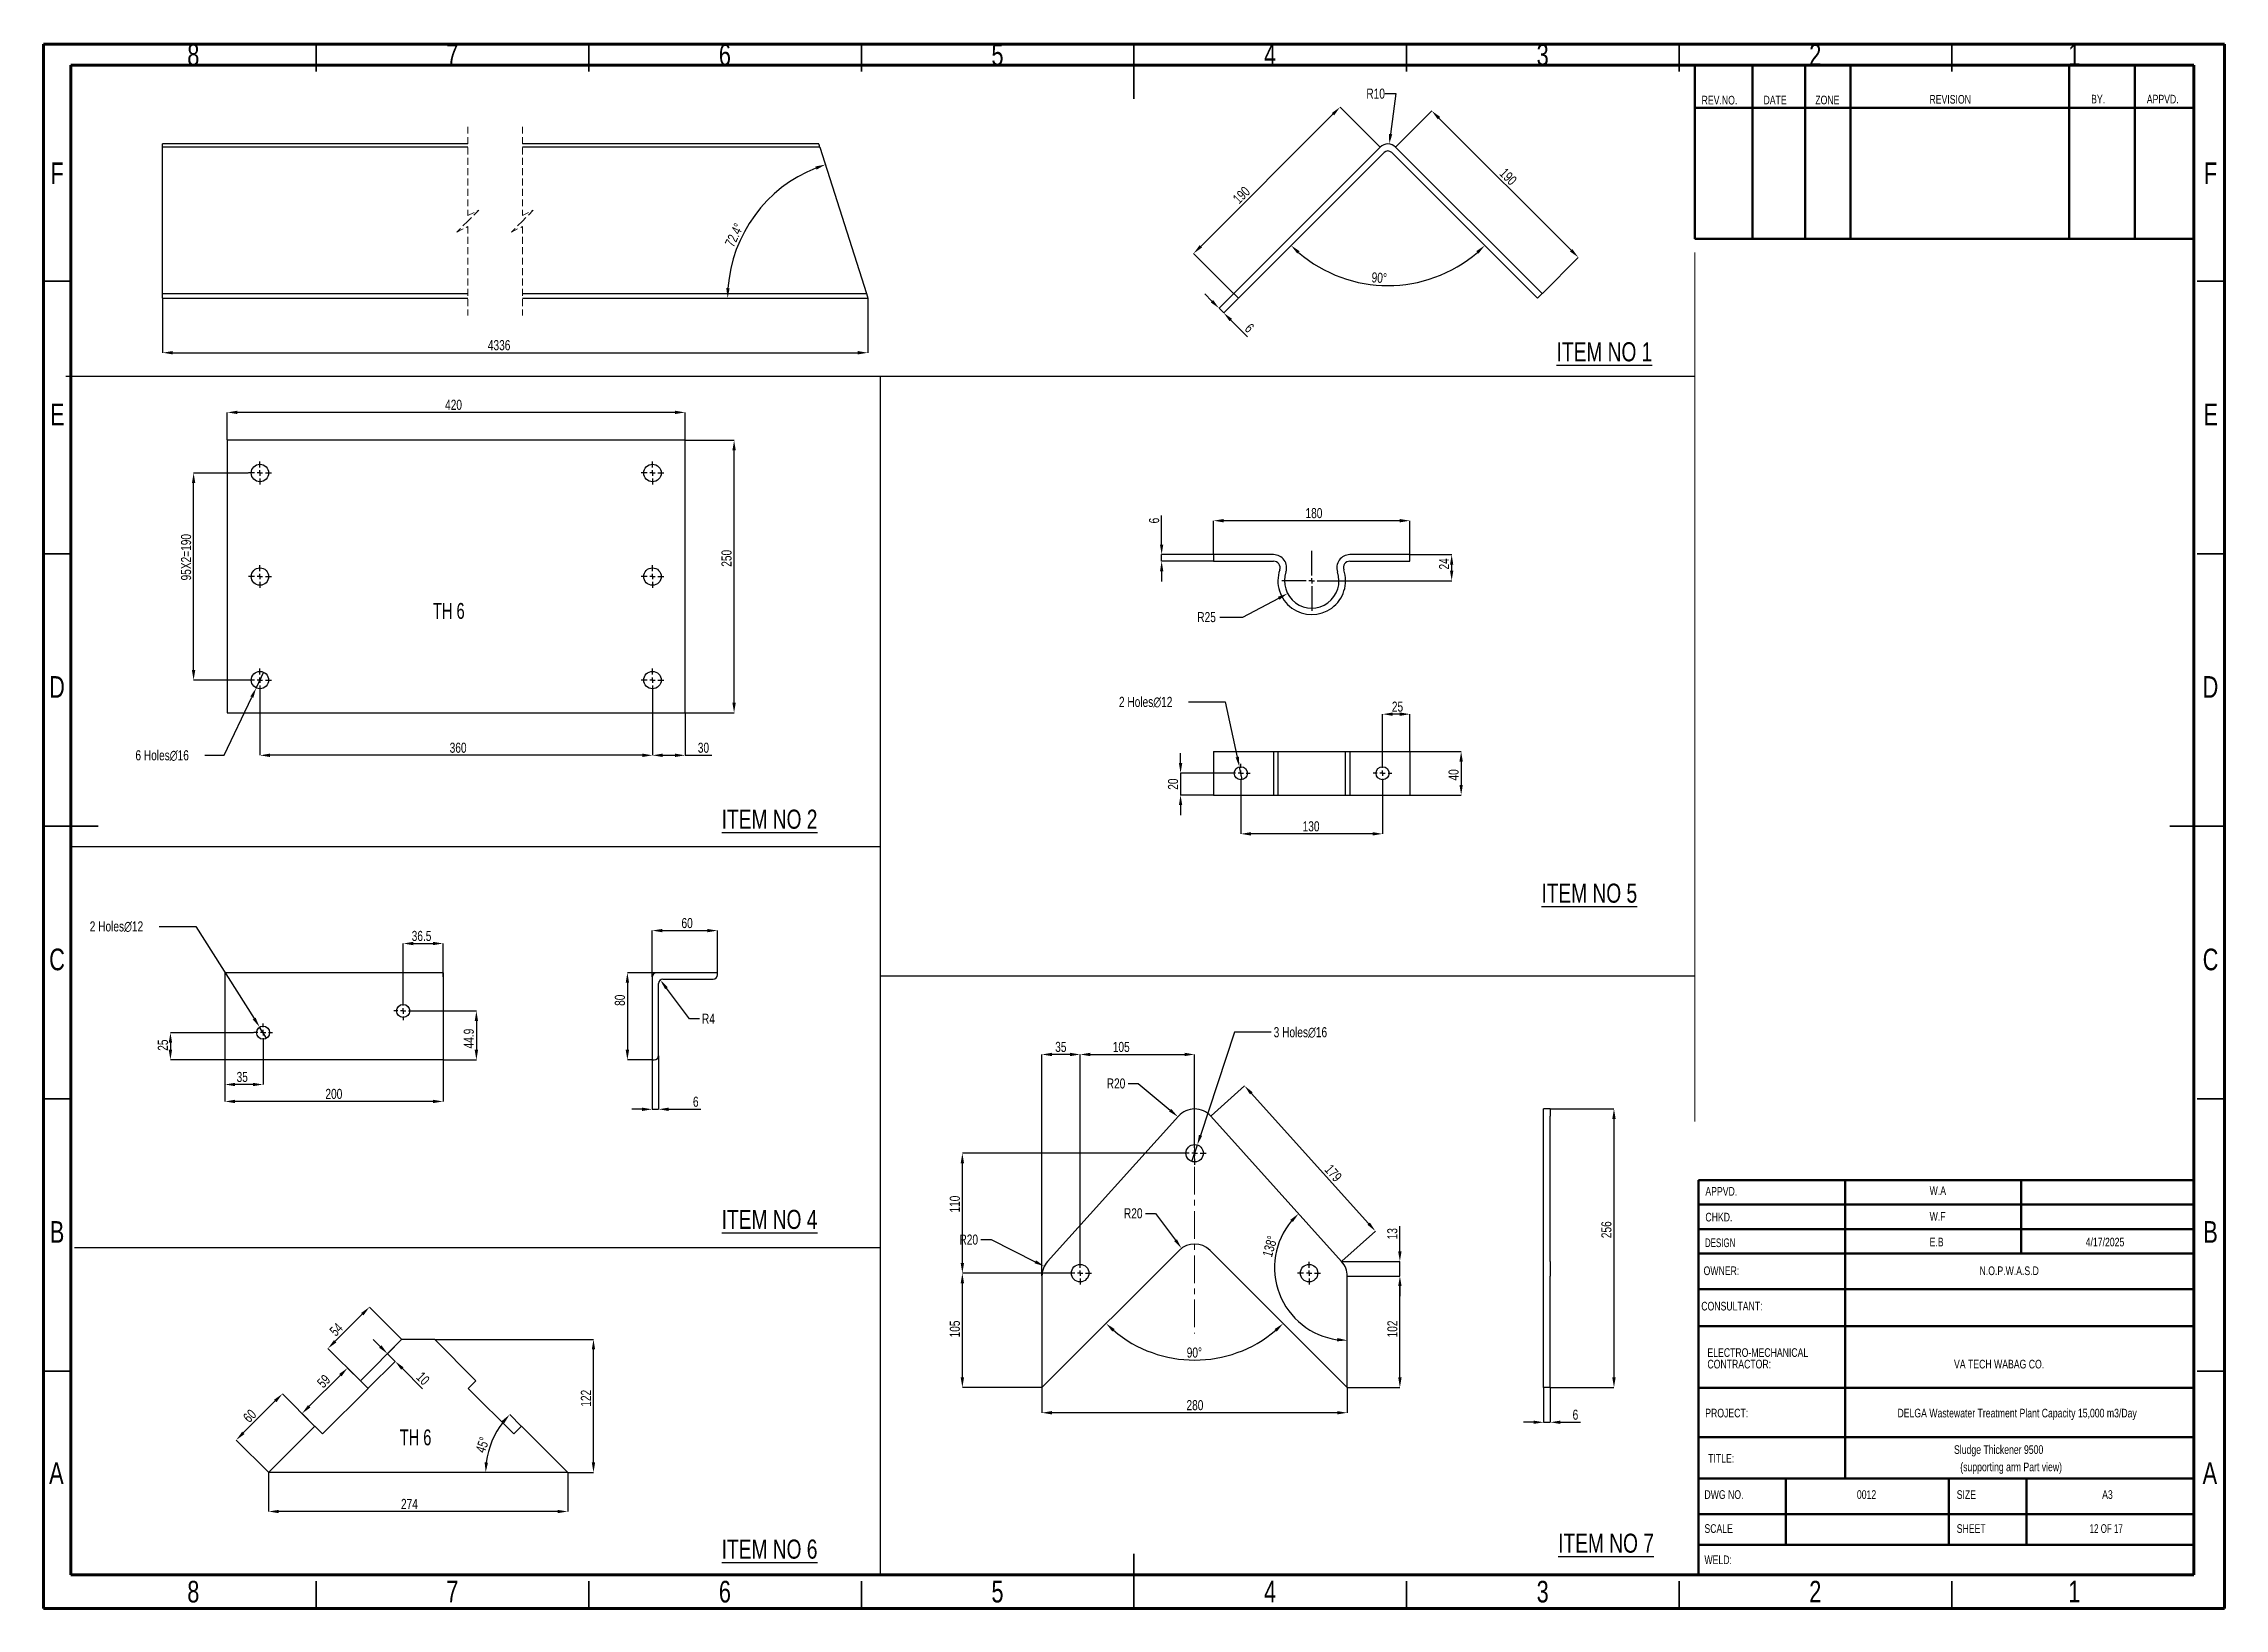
# Model space of a CAD drawing. Header units: millimetres. Extents: x 122 to 2816, y -707 to 556.
# Drawn here: x 2416 to 2816, y -326.3 to -39.1 of the extents above; entities that cross this region are included whole.
import ezdxf

# ---------------------------------------------------------------- set-up
doc = ezdxf.new("R2010")
doc.units = ezdxf.units.MM
doc.header["$PDSIZE"] = -1
doc.linetypes.add('CENTERX2', pattern=[20.32, 12.7, -2.54, 2.54, -2.54])
doc.linetypes.add('HIDDEN', pattern=[1.905, 1.27, -0.635])
doc.layers.add('FORMAT', color=7, linetype='Continuous')
doc.styles.add('SLDTEXTSTYLE10', font='TXT', dxfattribs={"width": 0.6875})
doc.styles.add('SLDTEXTSTYLE6', font='TXT', dxfattribs={"width": 0.687299})
doc.styles.add('SLDTEXTSTYLE7', font='TXT', dxfattribs={"width": 0.75})
doc.dimstyles.new('SLDDIMSTYLE32', dxfattribs={"dimtxt": 1.852083, "dimasz": 1.852083, "dimexe": 0, "dimexo": 0.625, "dimgap": 0.463021, "dimtad": 1, "dimdec": 0, "dimlfac": 5, "dimrnd": 1e-09, "dimzin": 12, "dimtxsty": 'SLDTEXTSTYLE7', "dimblk1": 'NONE', "dimsah": 1, "dimcen": 0, "dimazin": 3, "dimtfac": 1, "dimtdec": 0, "dimtmove": 0, "dimatfit": 3, "dimldrblk": 'NONE', "dimfrac": 2, "dimtzin": 12})
doc.dimstyles.new('SLDDIMSTYLE34', dxfattribs={"dimtxt": 1.852083, "dimasz": 1.852083, "dimexe": 0, "dimexo": 0.625, "dimgap": 0.463021, "dimtad": 1, "dimdec": 0, "dimlfac": 5, "dimrnd": 1e-09, "dimzin": 12, "dimtxsty": 'SLDTEXTSTYLE7', "dimsah": 1, "dimcen": 0, "dimazin": 3, "dimtfac": 1, "dimtdec": 0, "dimtmove": 0, "dimatfit": 3, "dimfrac": 2, "dimtzin": 12})
doc.dimstyles.new('SLDDIMSTYLE36', dxfattribs={"dimtxt": 1.852083, "dimasz": 1.852083, "dimexe": 0, "dimexo": 0.625, "dimgap": 0.463021, "dimtad": 1, "dimdec": 0, "dimlfac": 5, "dimrnd": 1e-09, "dimzin": 12, "dimtxsty": 'SLDTEXTSTYLE7', "dimsah": 1, "dimcen": 0, "dimazin": 3, "dimtfac": 1, "dimtdec": 0, "dimtmove": 0, "dimatfit": 3, "dimfrac": 2, "dimtzin": 12})
doc.dimstyles.new('SLDDIMSTYLE37', dxfattribs={"dimtxt": 1.852083, "dimasz": 1.852083, "dimexe": 0, "dimexo": 0.625, "dimgap": 0.463021, "dimtad": 1, "dimlfac": 5, "dimzin": 12, "dimtxsty": 'SLDTEXTSTYLE7', "dimsah": 1, "dimcen": 2.5, "dimazin": 3, "dimtfac": 1, "dimtmove": 0, "dimatfit": 3, "dimfrac": 2, "dimtzin": 12})
doc.dimstyles.new('SLDDIMSTYLE38', dxfattribs={"dimtxt": 1.852083, "dimasz": 1.852083, "dimexe": 0, "dimexo": 0.625, "dimgap": 0.463021, "dimtad": 1, "dimdec": 1, "dimlfac": 5, "dimrnd": 1e-09, "dimzin": 12, "dimtxsty": 'SLDTEXTSTYLE7', "dimsah": 1, "dimcen": 2.5, "dimazin": 3, "dimtfac": 1, "dimtdec": 1, "dimtmove": 0, "dimatfit": 0, "dimfrac": 2, "dimtzin": 12})
doc.dimstyles.new('SLDDIMSTYLE53', dxfattribs={"dimtxt": 1.852083, "dimasz": 1.852083, "dimexe": 0, "dimexo": 0.625, "dimgap": 0.463021, "dimtad": 1, "dimdec": 0, "dimlfac": 5, "dimrnd": 1e-09, "dimzin": 12, "dimtxsty": 'SLDTEXTSTYLE7', "dimsah": 1, "dimcen": 0, "dimazin": 3, "dimtfac": 1, "dimtdec": 0, "dimtmove": 1, "dimatfit": 3, "dimfrac": 2, "dimtzin": 12})
doc.dimstyles.new('SLDDIMSTYLE63', dxfattribs={"dimtxt": 1.852083, "dimasz": 1.852083, "dimexe": 0, "dimexo": 0.625, "dimgap": 0.463021, "dimtad": 1, "dimdec": 1, "dimlfac": 5, "dimrnd": 1e-09, "dimzin": 12, "dimtxsty": 'SLDTEXTSTYLE7', "dimsah": 1, "dimcen": 2.5, "dimazin": 3, "dimtfac": 1, "dimtmove": 0, "dimatfit": 0, "dimfrac": 2, "dimtzin": 12})
doc.dimstyles.new('SLDDIMSTYLE7', dxfattribs={"dimtxt": 1.852083, "dimasz": 1.852083, "dimexe": 0, "dimexo": 0.625, "dimgap": 0.463021, "dimtad": 1, "dimdec": 0, "dimlfac": 5, "dimrnd": 1e-09, "dimzin": 12, "dimtxsty": 'SLDTEXTSTYLE7', "dimsah": 1, "dimcen": 2.5, "dimazin": 3, "dimtfac": 1, "dimtdec": 0, "dimtmove": 0, "dimatfit": 3, "dimfrac": 2, "dimtzin": 12})
doc.dimstyles.new('SLDDIMSTYLE9', dxfattribs={"dimtxt": 1.852083, "dimasz": 1.852083, "dimexe": 0, "dimexo": 0.625, "dimgap": 0.463021, "dimtad": 1, "dimdec": 0, "dimlfac": 5, "dimrnd": 1e-09, "dimzin": 12, "dimtxsty": 'SLDTEXTSTYLE7', "dimsah": 1, "dimcen": 2.5, "dimazin": 3, "dimtfac": 1, "dimtdec": 0, "dimtmove": 0, "dimatfit": 0, "dimfrac": 2, "dimtzin": 12})

msp = doc.modelspace()

# ---------------------------------------------------------------- texts
at = {"color": 7, "linetype": 'Continuous', "lineweight": 0}
for s, insert, char_height, attachment_point, style in [('8', (2443.441603, -39.208187), 3.96875, 2, 'SLDTEXTSTYLE7'), ('7', (2490.941603, -39.208187), 3.96875, 2, 'SLDTEXTSTYLE7'), ('6', (2540.941603, -39.208187), 3.96875, 2, 'SLDTEXTSTYLE7'), ('5', (2590.941603, -39.208187), 3.96875, 2, 'SLDTEXTSTYLE7'), ('4', (2640.941603, -39.208187), 3.96875, 2, 'SLDTEXTSTYLE7'), ('3', (2690.941603, -39.208187), 3.96875, 2, 'SLDTEXTSTYLE7'), ('2', (2740.941603, -39.208187), 3.96875, 2, 'SLDTEXTSTYLE7'), ('1', (2788.441603, -39.208187), 3.96875, 2, 'SLDTEXTSTYLE7'), ('REV.NO.', (2720.097691, -48.732233), 1.5875, 1, 'SLDTEXTSTYLE7'), ('DATE', (2731.450613, -48.702955), 1.5875, 1, 'SLDTEXTSTYLE7'), ('ZONE', (2740.948938, -48.702955), 1.5875, 1, 'SLDTEXTSTYLE7'), ('REVISION', (2761.889472, -48.575815), 1.5875, 1, 'SLDTEXTSTYLE7'), ('BY.', (2791.542616, -48.546537), 1.5875, 1, 'SLDTEXTSTYLE7'), ('APPVD.', (2801.753607, -48.546537), 1.5875, 1, 'SLDTEXTSTYLE7'), ('F', (2418.439307, -60.958187), 3.96875, 2, 'SLDTEXTSTYLE7'), ('F', (2813.439307, -60.958187), 3.96875, 2, 'SLDTEXTSTYLE7'), ('E', (2418.489375, -105.208187), 3.96875, 2, 'SLDTEXTSTYLE7'), ('E', (2813.489375, -105.208187), 3.96875, 2, 'SLDTEXTSTYLE7'), ('D', (2418.434254, -155.208187), 3.96875, 2, 'SLDTEXTSTYLE7'), ('D', (2813.434254, -155.208187), 3.96875, 2, 'SLDTEXTSTYLE7'), ('C', (2418.440225, -205.208187), 3.96875, 2, 'SLDTEXTSTYLE7'), ('C', (2813.440225, -205.208187), 3.96875, 2, 'SLDTEXTSTYLE7'), ('APPVD.', (2720.786339, -248.94934), 1.5875, 1, 'SLDTEXTSTYLE7'), ('W.A', (2761.919776, -248.817468), 1.5875, 1, 'SLDTEXTSTYLE7'), ('B', (2418.452168, -255.208187), 3.96875, 2, 'SLDTEXTSTYLE7'), ('CHKD.', (2720.786339, -253.683044), 1.5875, 1, 'SLDTEXTSTYLE7'), ('W.F', (2761.919776, -253.551172), 1.5875, 1, 'SLDTEXTSTYLE7'), ('B', (2813.452168, -255.208187), 3.96875, 2, 'SLDTEXTSTYLE7'), ('DESIGN', (2720.700019, -258.38485), 1.5875, 1, 'SLDTEXTSTYLE6'), ('E.B', (2761.919776, -258.252978), 1.5875, 1, 'SLDTEXTSTYLE7'), ('OWNER:', (2720.454691, -263.525722), 1.5875, 1, 'SLDTEXTSTYLE7'), ('CONSULTANT:', (2720.035516, -270.014303), 1.5875, 1, 'SLDTEXTSTYLE7'), ('PROJECT:', (2720.760596, -289.637735), 1.5875, 1, 'SLDTEXTSTYLE7'), ('A', (2418.321255, -299.458187), 3.96875, 2, 'SLDTEXTSTYLE7'), ('TITLE:', (2721.307402, -297.957404), 1.5875, 1, 'SLDTEXTSTYLE7'), ('Sludge Thickener 9500', (2766.390695, -296.334623), 1.5875, 1, 'SLDTEXTSTYLE7'), ('A', (2813.321255, -299.458187), 3.96875, 2, 'SLDTEXTSTYLE7'), ('DWG NO.', (2720.613055, -304.584785), 1.5875, 1, 'SLDTEXTSTYLE7'), ('SIZE', (2766.88884, -304.584785), 1.5875, 1, 'SLDTEXTSTYLE7'), ('SCALE', (2720.613055, -310.821134), 1.5875, 1, 'SLDTEXTSTYLE7'), ('SHEET', (2766.88884, -310.821134), 1.5875, 1, 'SLDTEXTSTYLE7'), ('WELD:', (2720.613055, -316.560891), 1.5875, 1, 'SLDTEXTSTYLE7'), ('8', (2443.441603, -321.208187), 3.96875, 2, 'SLDTEXTSTYLE7'), ('7', (2490.941603, -321.208187), 3.96875, 2, 'SLDTEXTSTYLE7'), ('6', (2540.941603, -321.208187), 3.96875, 2, 'SLDTEXTSTYLE7'), ('5', (2590.941603, -321.208187), 3.96875, 2, 'SLDTEXTSTYLE7'), ('4', (2640.941603, -321.208187), 3.96875, 2, 'SLDTEXTSTYLE7'), ('3', (2690.941603, -321.208187), 3.96875, 2, 'SLDTEXTSTYLE7'), ('2', (2740.941603, -321.208187), 3.96875, 2, 'SLDTEXTSTYLE7'), ('1', (2788.441603, -321.208187), 3.96875, 2, 'SLDTEXTSTYLE7')]:
    msp.add_mtext(s, dxfattribs=dict(at, insert=insert, char_height=char_height, attachment_point=attachment_point, style=style))
at = {"layer": 'FORMAT'}
for s, insert, char_height, attachment_point, style in [('\\LITEM NO 1', (2693.497514, -93.949996), 3.5, 1, 'SLDTEXTSTYLE7'), ('TH 6', (2487.407625, -141.790358), 2.9104167, 1, 'SLDTEXTSTYLE10'), ('\\LITEM NO 2', (2540.359546, -179.705425), 3.5, 1, 'SLDTEXTSTYLE7'), ('\\LITEM NO 5', (2690.713118, -193.279183), 3.5, 1, 'SLDTEXTSTYLE7'), ('\\LITEM NO 4', (2540.359546, -253.140084), 3.5, 1, 'SLDTEXTSTYLE7'), ('4/17/2025', (2790.543007, -258.252978), 1.5875, 1, 'SLDTEXTSTYLE7'), ('N.O.P.W.A.S.D', (2771.072353, -263.525722), 1.5875, 1, 'SLDTEXTSTYLE7'), ('VA TECH WABAG CO.', (2766.390695, -280.652232), 1.5875, 1, 'SLDTEXTSTYLE7'), ('DELGA Wastewater Treatment Plant Capacity 15,000 m3/Day', (2777.966764, -289.637735), 1.5875, 2, 'SLDTEXTSTYLE7'), ('TH 6', (2481.306988, -293.433633), 2.9104167, 1, 'SLDTEXTSTYLE10'), ('(supporting arm Part view)', (2776.867708, -299.51618), 1.5875, 2, 'SLDTEXTSTYLE7'), ('0012', (2748.57442, -304.584785), 1.5875, 1, 'SLDTEXTSTYLE7'), ('A3', (2793.561354, -304.584785), 1.5875, 1, 'SLDTEXTSTYLE7'), ('12 OF 17', (2791.270136, -310.821134), 1.5875, 1, 'SLDTEXTSTYLE10'), ('\\LITEM NO 6', (2540.359546, -313.641787), 3.5, 1, 'SLDTEXTSTYLE7'), ('\\LITEM NO 7', (2693.79323, -312.551921), 3.5, 1, 'SLDTEXTSTYLE7')]:
    msp.add_mtext(s, dxfattribs=dict(at, insert=insert, char_height=char_height, attachment_point=attachment_point, style=style))

# ---------------------------------------------------------------- blocks, each defined once
blk = doc.blocks.new('SW_NOTE_0_148')
at = {"color": 0, "linetype": 'Continuous', "lineweight": 0, "char_height": 1.5875, "attachment_point": 1, "style": 'SLDTEXTSTYLE7'}
for s, insert in [('ELECTRO-MECHANICAL', (0, 2.05)), ('CONTRACTOR:', (0, -0.07))]:
    blk.add_mtext(s, dxfattribs=dict(at, insert=insert))
blk = doc.blocks.new('*D1410')
at = {"layer": 'Defpoints', "color": 0}
for p in [(2630.58, -126.69), (2630.58, -132.92), (2666.58, -132.92)]:
    blk.add_point(p, dxfattribs=at)
at = {"layer": 'FORMAT', "color": 0, "lineweight": -2}
for p, q in [((2630.58, -132.86), (2630.58, -126.69)), ((2664.73, -126.69), (2632.43, -126.69)), ((2666.58, -132.86), (2666.58, -126.69))]:
    blk.add_line(p, q, dxfattribs=at)
at = {"layer": 'FORMAT', "color": 0}
for points in [[(2632.43, -126.38), (2632.43, -127), (2630.58, -126.69)], [(2664.73, -126.38), (2664.73, -127), (2666.58, -126.69)]]:
    blk.add_solid(points, dxfattribs=at)
at = {"layer": 'FORMAT', "color": 0, "insert": (2648.99, -124.37), "char_height": 1.852, "attachment_point": 2, "style": 'SLDTEXTSTYLE7'}
blk.add_mtext('\\A1;180', dxfattribs=at)
blk = doc.blocks.new('*D1411')
at = {"layer": 'Defpoints', "color": 0}
for p in [(2666.58, -132.92), (2674.25, -132.92), (2654.08, -137.72)]:
    blk.add_point(p, dxfattribs=at)
at = {"layer": 'FORMAT', "color": 0, "lineweight": -2}
for p, q in [((2666.64, -132.92), (2674.25, -132.92)), ((2674.25, -135.87), (2674.25, -134.77)), ((2654.14, -137.72), (2674.25, -137.72))]:
    blk.add_line(p, q, dxfattribs=at)
at = {"layer": 'FORMAT', "color": 0}
for points in [[(2673.94, -134.77), (2674.55, -134.77), (2674.25, -132.92)], [(2673.94, -135.87), (2674.55, -135.87), (2674.25, -137.72)]]:
    blk.add_solid(points, dxfattribs=at)
at = {"layer": 'FORMAT', "color": 0, "insert": (2671.93, -134.61), "char_height": 1.852, "attachment_point": 2, "rotation": 90, "style": 'SLDTEXTSTYLE7'}
blk.add_mtext('\\A1;24', dxfattribs=at)
blk = doc.blocks.new('*D1412')
at = {"layer": 'Defpoints', "color": 0}
for p in [(2648.58, -137.72), (2644.16, -140.05)]:
    blk.add_point(p, dxfattribs=at)
at = {"layer": 'FORMAT', "color": 0, "lineweight": -2}
for p, q in [((2635.94, -144.37), (2642.52, -140.91)), ((2631.75, -144.37), (2635.94, -144.37))]:
    blk.add_line(p, q, dxfattribs=at)
at = {"layer": 'FORMAT', "color": 0}
blk.add_solid([(2642.37, -140.64), (2642.66, -141.19), (2644.16, -140.05)], dxfattribs=at)
at = {"layer": 'FORMAT', "color": 0, "insert": (2627.59, -143.45), "char_height": 1.852, "attachment_point": 1, "style": 'SLDTEXTSTYLE7'}
blk.add_mtext('\\A1;R25', dxfattribs=at)
blk = doc.blocks.new('*D1413')
at = {"layer": 'Defpoints', "color": 0}
for p in [(2621.05, -134.12), (2630.58, -132.92), (2630.58, -134.12)]:
    blk.add_point(p, dxfattribs=at)
at = {"layer": 'FORMAT', "color": 0, "lineweight": -2}
for p, q in [((2621.05, -131.07), (2621.05, -125.74)), ((2630.52, -132.92), (2621.05, -132.92)), ((2621.05, -134.12), (2621.05, -132.92)), ((2630.52, -134.12), (2621.05, -134.12)), ((2621.05, -135.97), (2621.05, -137.83))]:
    blk.add_line(p, q, dxfattribs=at)
at = {"layer": 'FORMAT', "color": 0}
for points in [[(2620.75, -131.07), (2621.36, -131.07), (2621.05, -132.92)], [(2620.75, -135.97), (2621.36, -135.97), (2621.05, -134.12)]]:
    blk.add_solid(points, dxfattribs=at)
at = {"layer": 'FORMAT', "color": 0, "insert": (2618.74, -126.67), "char_height": 1.852, "attachment_point": 2, "rotation": 90, "style": 'SLDTEXTSTYLE7'}
blk.add_mtext('\\A1;6', dxfattribs=at)
blk = doc.blocks.new('SW_CENTERMARKSYMBOL_160')
at = {"layer": 'FORMAT', "color": 0}
for p, q in [((0, 1), (0, 5.5)), ((-1, 0), (-5.5, 0)), ((0, 0), (-0.5, 0)), ((0, 0), (0, 0.5)), ((0, 0), (0, -0.5)), ((0, 0), (0.5, 0)), ((1, 0), (5.5, 0)), ((0, -1), (0, -5.5))]:
    blk.add_line(p, q, dxfattribs=at)
blk = doc.blocks.new('*D1414')
at = {"layer": 'Defpoints', "color": 0}
for p in [(2666.58, -169.03), (2666.58, -177.03), (2675.99, -177.03)]:
    blk.add_point(p, dxfattribs=at)
at = {"layer": 'FORMAT', "color": 0, "lineweight": -2}
for p, q in [((2666.64, -169.03), (2675.99, -169.03)), ((2675.99, -170.88), (2675.99, -175.18)), ((2666.64, -177.03), (2675.99, -177.03))]:
    blk.add_line(p, q, dxfattribs=at)
at = {"layer": 'FORMAT', "color": 0}
for points in [[(2675.68, -170.88), (2676.29, -170.88), (2675.99, -169.03)], [(2675.68, -175.18), (2676.29, -175.18), (2675.99, -177.03)]]:
    blk.add_solid(points, dxfattribs=at)
at = {"layer": 'FORMAT', "color": 0, "insert": (2673.67, -173.33), "char_height": 1.852, "attachment_point": 2, "rotation": 90, "style": 'SLDTEXTSTYLE7'}
blk.add_mtext('\\A1;40', dxfattribs=at)
blk = doc.blocks.new('*D1415')
at = {"layer": 'Defpoints', "color": 0}
for p in [(2635.58, -174.73), (2661.58, -174.73), (2635.58, -184.15)]:
    blk.add_point(p, dxfattribs=at)
at = {"layer": 'FORMAT', "color": 0, "lineweight": -2}
for p, q in [((2635.58, -174.79), (2635.58, -184.15)), ((2661.58, -174.79), (2661.58, -184.15)), ((2659.73, -184.15), (2637.43, -184.15))]:
    blk.add_line(p, q, dxfattribs=at)
at = {"layer": 'FORMAT', "color": 0}
for points in [[(2637.43, -183.84), (2637.43, -184.46), (2635.58, -184.15)], [(2659.73, -183.84), (2659.73, -184.46), (2661.58, -184.15)]]:
    blk.add_solid(points, dxfattribs=at)
at = {"layer": 'FORMAT', "color": 0, "insert": (2648.46, -181.84), "char_height": 1.852, "attachment_point": 2, "style": 'SLDTEXTSTYLE7'}
blk.add_mtext('\\A1;130', dxfattribs=at)
blk = doc.blocks.new('*D1416')
at = {"layer": 'Defpoints', "color": 0}
for p in [(2661.58, -162.19), (2661.58, -171.33), (2666.58, -169.03)]:
    blk.add_point(p, dxfattribs=at)
at = {"layer": 'FORMAT', "color": 0, "lineweight": -2}
for p, q in [((2661.58, -171.27), (2661.58, -162.19)), ((2664.73, -162.19), (2663.43, -162.19)), ((2666.58, -168.97), (2666.58, -162.19))]:
    blk.add_line(p, q, dxfattribs=at)
at = {"layer": 'FORMAT', "color": 0}
for points in [[(2663.43, -161.88), (2663.43, -162.5), (2661.58, -162.19)], [(2664.73, -161.88), (2664.73, -162.5), (2666.58, -162.19)]]:
    blk.add_solid(points, dxfattribs=at)
at = {"layer": 'FORMAT', "color": 0, "insert": (2664.31, -159.88), "char_height": 1.852, "attachment_point": 2, "style": 'SLDTEXTSTYLE7'}
blk.add_mtext('\\A1;25', dxfattribs=at)
blk = doc.blocks.new('*D1417')
at = {"layer": 'Defpoints', "color": 0}
for p in [(2633.88, -173.03), (2624.52, -177.03), (2630.58, -177.03)]:
    blk.add_point(p, dxfattribs=at)
at = {"layer": 'FORMAT', "color": 0, "lineweight": -2}
for p, q in [((2624.52, -171.18), (2624.52, -169.33)), ((2633.82, -173.03), (2624.52, -173.03)), ((2624.52, -173.03), (2624.52, -177.03)), ((2630.52, -177.03), (2624.52, -177.03)), ((2624.52, -178.88), (2624.52, -180.74))]:
    blk.add_line(p, q, dxfattribs=at)
at = {"layer": 'FORMAT', "color": 0}
for points in [[(2624.22, -171.18), (2624.83, -171.18), (2624.52, -173.03)], [(2624.22, -178.88), (2624.83, -178.88), (2624.52, -177.03)]]:
    blk.add_solid(points, dxfattribs=at)
at = {"layer": 'FORMAT', "color": 0, "insert": (2622.21, -175.03), "char_height": 1.852, "attachment_point": 2, "rotation": 90, "style": 'SLDTEXTSTYLE7'}
blk.add_mtext('\\A1;20', dxfattribs=at)
blk = doc.blocks.new('*D1418')
at = {"layer": 'Defpoints', "color": 0}
for p in [(2635.32, -171.86), (2635.84, -174.2)]:
    blk.add_point(p, dxfattribs=at)
at = {"layer": 'FORMAT', "color": 0, "lineweight": -2}
for p, q in [((2625.96, -159.94), (2632.68, -159.94)), ((2632.68, -159.94), (2634.92, -170.05)), ((2635.84, -174.2), (2635.32, -171.86))]:
    blk.add_line(p, q, dxfattribs=at)
at = {"layer": 'FORMAT', "color": 0}
blk.add_solid([(2635.22, -169.99), (2634.62, -170.12), (2635.32, -171.86)], dxfattribs=at)
at = {"layer": 'FORMAT', "color": 0, "insert": (2613.22, -159.01), "char_height": 1.8521, "attachment_point": 1, "style": 'SLDTEXTSTYLE7'}
blk.add_mtext('\\A1;2 Holes∅12', dxfattribs=at)
blk = doc.blocks.new('_None')
blk = doc.blocks.new('SW_CENTERMARKSYMBOL_161')
at = {"layer": 'FORMAT', "color": 0}
for p, q in [((-1, 0), (-1.7, 0)), ((0, 0), (-0.5, 0)), ((0, 1), (0, 1.7)), ((0, 0), (0, 0.5)), ((0, 0), (0, -0.5)), ((0, 0), (0.5, 0)), ((1, 0), (1.7, 0)), ((0, -1), (0, -1.7))]:
    blk.add_line(p, q, dxfattribs=at)
blk = doc.blocks.new('SW_CENTERMARKSYMBOL_162')
at = {"layer": 'FORMAT', "color": 0}
for p, q in [((-1, 0), (-1.7, 0)), ((0, 0), (-0.5, 0)), ((0, 1), (0, 1.7)), ((0, 0), (0, 0.5)), ((0, 0), (0, -0.5)), ((0, 0), (0.5, 0)), ((1, 0), (1.7, 0)), ((0, -1), (0, -1.7))]:
    blk.add_line(p, q, dxfattribs=at)
blk = doc.blocks.new('*D1419')
at = {"layer": 'Defpoints', "color": 0}
for p in [(2457.24, -301.33), (2512.12, -301.33), (2457.24, -308.49)]:
    blk.add_point(p, dxfattribs=at)
at = {"layer": 'FORMAT', "color": 0, "lineweight": -2}
for p, q in [((2457.24, -301.4), (2457.24, -308.49)), ((2512.12, -301.4), (2512.12, -308.49)), ((2510.26, -308.49), (2459.1, -308.49))]:
    blk.add_line(p, q, dxfattribs=at)
at = {"layer": 'FORMAT', "color": 0}
for points in [[(2459.1, -308.19), (2459.1, -308.8), (2457.24, -308.49)], [(2510.26, -308.19), (2510.26, -308.8), (2512.12, -308.49)]]:
    blk.add_solid(points, dxfattribs=at)
at = {"layer": 'FORMAT', "color": 0, "insert": (2483.08, -306.18), "char_height": 1.852, "attachment_point": 2, "style": 'SLDTEXTSTYLE7'}
blk.add_mtext('\\A1;274', dxfattribs=at)
blk = doc.blocks.new('*D1420')
at = {"layer": 'Defpoints', "color": 0}
for p in [(2487.68, -276.9), (2516.84, -276.9), (2512.12, -301.33)]:
    blk.add_point(p, dxfattribs=at)
at = {"layer": 'FORMAT', "color": 0, "lineweight": -2}
for p, q in [((2487.74, -276.9), (2516.84, -276.9)), ((2516.84, -299.48), (2516.84, -278.75)), ((2512.18, -301.33), (2516.84, -301.33))]:
    blk.add_line(p, q, dxfattribs=at)
at = {"layer": 'FORMAT', "color": 0}
for points in [[(2516.53, -278.75), (2517.14, -278.75), (2516.84, -276.9)], [(2516.53, -299.48), (2517.14, -299.48), (2516.84, -301.33)]]:
    blk.add_solid(points, dxfattribs=at)
at = {"layer": 'FORMAT', "color": 0, "insert": (2514.52, -287.71), "char_height": 1.852, "attachment_point": 2, "rotation": 90, "style": 'SLDTEXTSTYLE7'}
blk.add_mtext('\\A1;122', dxfattribs=at)
blk = doc.blocks.new('*D1421')
at = {"layer": 'Defpoints', "color": 0}
for p in [(2475.75, -270.97), (2481.68, -276.9), (2474.07, -284.51)]:
    blk.add_point(p, dxfattribs=at)
at = {"layer": 'FORMAT', "color": 0, "lineweight": -2}
for p, q in [((2481.64, -276.85), (2475.75, -270.97)), ((2469.45, -277.26), (2474.44, -272.28)), ((2474.03, -284.46), (2468.14, -278.57))]:
    blk.add_line(p, q, dxfattribs=at)
at = {"layer": 'FORMAT', "color": 0}
for points in [[(2474.22, -272.06), (2474.66, -272.5), (2475.75, -270.97)], [(2469.23, -277.05), (2469.67, -277.48), (2468.14, -278.57)]]:
    blk.add_solid(points, dxfattribs=at)
at = {"layer": 'FORMAT', "color": 0, "insert": (2469, -274.44), "char_height": 1.852, "attachment_point": 2, "rotation": 45, "style": 'SLDTEXTSTYLE7'}
blk.add_mtext('\\A1;54', dxfattribs=at)
blk = doc.blocks.new('*D1422')
at = {"layer": 'Defpoints', "color": 0}
for p in [(2471.73, -282.16), (2474.07, -284.51), (2465.73, -292.85)]:
    blk.add_point(p, dxfattribs=at)
at = {"layer": 'FORMAT', "color": 0, "lineweight": -2}
for p, q in [((2464.69, -289.19), (2470.42, -283.47)), ((2474.03, -284.46), (2471.73, -282.16)), ((2465.69, -292.81), (2463.38, -290.5))]:
    blk.add_line(p, q, dxfattribs=at)
at = {"layer": 'FORMAT', "color": 0}
for points in [[(2470.2, -283.25), (2470.64, -283.69), (2471.73, -282.16)], [(2464.47, -288.97), (2464.91, -289.41), (2463.38, -290.5)]]:
    blk.add_solid(points, dxfattribs=at)
at = {"layer": 'FORMAT', "color": 0, "insert": (2466.69, -283.92), "char_height": 1.852, "attachment_point": 2, "rotation": 45, "style": 'SLDTEXTSTYLE7'}
blk.add_mtext('\\A1;59', dxfattribs=at)
blk = doc.blocks.new('*D1423')
at = {"layer": 'Defpoints', "color": 0}
for p in [(2479.05, -279.53), (2481.68, -276.9), (2475.49, -285.92)]:
    blk.add_point(p, dxfattribs=at)
at = {"layer": 'FORMAT', "color": 0, "lineweight": -2}
for p, q in [((2477.74, -278.22), (2476.43, -276.91)), ((2481.64, -276.94), (2479.05, -279.53)), ((2479.05, -279.53), (2480.47, -280.94)), ((2475.53, -285.88), (2480.47, -280.94)), ((2481.78, -282.25), (2485.5, -285.97))]:
    blk.add_line(p, q, dxfattribs=at)
at = {"layer": 'FORMAT', "color": 0}
for points in [[(2477.96, -278), (2477.53, -278.44), (2479.05, -279.53)], [(2482, -282.03), (2481.56, -282.47), (2480.47, -280.94)]]:
    blk.add_solid(points, dxfattribs=at)
at = {"layer": 'FORMAT', "color": 0, "insert": (2486.23, -283.43), "char_height": 1.852, "attachment_point": 2, "rotation": 315, "style": 'SLDTEXTSTYLE7'}
blk.add_mtext('\\A1;10', dxfattribs=at)
blk = doc.blocks.new('*D1424')
at = {"layer": 'Defpoints', "color": 0}
for p in [(2499.08, -293.81), (2503.63, -292.85), (2457.24, -301.33), (2512.12, -301.33), (2512.12, -301.33)]:
    blk.add_point(p, dxfattribs=at)
at = {"layer": 'FORMAT', "color": 0, "lineweight": -2}
blk.add_line((2503.59, -292.81), (2501.48, -290.69), dxfattribs=at)
blk.add_arc((2512.12, -301.33), 15.05, 142.056, 172.944, dxfattribs=at)
at = {"layer": 'FORMAT', "color": 0}
for points in [[(2500.02, -291.88), (2500.48, -292.29), (2501.48, -290.69)], [(2497.49, -299.51), (2496.87, -299.47), (2497.07, -301.33)]]:
    blk.add_solid(points, dxfattribs=at)
at = {"layer": 'FORMAT', "color": 0, "insert": (2495.15, -297.29), "char_height": 1.852, "attachment_point": 1, "rotation": 71.2446, "style": 'SLDTEXTSTYLE7'}
blk.add_mtext('\\A1;45°', dxfattribs=at)
blk = doc.blocks.new('*D1425')
at = {"layer": 'Defpoints', "color": 0}
for p in [(2459.78, -286.9), (2465.73, -292.85), (2457.24, -301.33)]:
    blk.add_point(p, dxfattribs=at)
at = {"layer": 'FORMAT', "color": 0, "lineweight": -2}
for p, q in [((2465.69, -292.81), (2459.78, -286.9)), ((2452.61, -294.08), (2458.47, -288.21)), ((2457.2, -301.29), (2451.3, -295.39))]:
    blk.add_line(p, q, dxfattribs=at)
at = {"layer": 'FORMAT', "color": 0}
for points in [[(2458.25, -287.99), (2458.69, -288.43), (2459.78, -286.9)], [(2452.39, -293.86), (2452.82, -294.29), (2451.3, -295.39)]]:
    blk.add_solid(points, dxfattribs=at)
at = {"layer": 'FORMAT', "color": 0, "insert": (2453.12, -290.29), "char_height": 1.852, "attachment_point": 2, "rotation": 45, "style": 'SLDTEXTSTYLE7'}
blk.add_mtext('\\A1;60', dxfattribs=at)
blk = doc.blocks.new('*D1426')
at = {"layer": 'Defpoints', "color": 0}
for p in [(2449.66, -106.82), (2449.66, -111.94), (2533.66, -111.94)]:
    blk.add_point(p, dxfattribs=at)
at = {"layer": 'FORMAT', "color": 0, "lineweight": -2}
for p, q in [((2449.66, -111.87), (2449.66, -106.82)), ((2531.81, -106.82), (2451.51, -106.82)), ((2533.66, -111.87), (2533.66, -106.82))]:
    blk.add_line(p, q, dxfattribs=at)
at = {"layer": 'FORMAT', "color": 0}
for points in [[(2451.51, -106.51), (2451.51, -107.12), (2449.66, -106.82)], [(2531.81, -106.51), (2531.81, -107.12), (2533.66, -106.82)]]:
    blk.add_solid(points, dxfattribs=at)
at = {"layer": 'FORMAT', "color": 0, "insert": (2491.17, -104.5), "char_height": 1.852, "attachment_point": 2, "style": 'SLDTEXTSTYLE7'}
blk.add_mtext('\\A1;420', dxfattribs=at)
blk = doc.blocks.new('*D1427')
at = {"layer": 'Defpoints', "color": 0}
for p in [(2533.66, -111.94), (2542.63, -111.94), (2533.66, -161.94)]:
    blk.add_point(p, dxfattribs=at)
at = {"layer": 'FORMAT', "color": 0, "lineweight": -2}
for p, q in [((2533.72, -111.94), (2542.63, -111.94)), ((2542.63, -160.09), (2542.63, -113.79)), ((2533.72, -161.94), (2542.63, -161.94))]:
    blk.add_line(p, q, dxfattribs=at)
at = {"layer": 'FORMAT', "color": 0}
for points in [[(2542.32, -113.79), (2542.94, -113.79), (2542.63, -111.94)], [(2542.32, -160.09), (2542.94, -160.09), (2542.63, -161.94)]]:
    blk.add_solid(points, dxfattribs=at)
at = {"layer": 'FORMAT', "color": 0, "insert": (2540.31, -133.59), "char_height": 1.852, "attachment_point": 2, "rotation": 90, "style": 'SLDTEXTSTYLE7'}
blk.add_mtext('\\A1;250', dxfattribs=at)
blk = doc.blocks.new('*D1428')
at = {"layer": 'Defpoints', "color": 0}
for p in [(2456.34, -154.49), (2454.97, -157.38)]:
    blk.add_point(p, dxfattribs=at)
at = {"layer": 'FORMAT', "color": 0, "lineweight": -2}
for p, q in [((2456.34, -154.49), (2454.97, -157.38)), ((2449.09, -169.74), (2454.17, -159.05)), ((2445.55, -169.74), (2449.09, -169.74))]:
    blk.add_line(p, q, dxfattribs=at)
at = {"layer": 'FORMAT', "color": 0}
blk.add_solid([(2453.9, -158.92), (2454.45, -159.19), (2454.97, -157.38)], dxfattribs=at)
at = {"layer": 'FORMAT', "color": 0, "insert": (2432.82, -168.81), "char_height": 1.8521, "attachment_point": 1, "style": 'SLDTEXTSTYLE7'}
blk.add_mtext('\\A1;6 Holes∅16', dxfattribs=at)
blk = doc.blocks.new('*D1429')
at = {"layer": 'Defpoints', "color": 0}
for p in [(2443.49, -117.94), (2453.56, -117.94), (2453.56, -155.94)]:
    blk.add_point(p, dxfattribs=at)
at = {"layer": 'FORMAT', "color": 0, "lineweight": -2}
for p, q in [((2453.49, -117.94), (2443.49, -117.94)), ((2443.49, -154.09), (2443.49, -119.79)), ((2453.49, -155.94), (2443.49, -155.94))]:
    blk.add_line(p, q, dxfattribs=at)
at = {"layer": 'FORMAT', "color": 0}
for points in [[(2443.18, -119.79), (2443.8, -119.79), (2443.49, -117.94)], [(2443.18, -154.09), (2443.8, -154.09), (2443.49, -155.94)]]:
    blk.add_solid(points, dxfattribs=at)
at = {"layer": 'FORMAT', "color": 0, "insert": (2441.18, -133.39), "char_height": 1.8521, "attachment_point": 2, "rotation": 90, "style": 'SLDTEXTSTYLE7'}
blk.add_mtext('\\A1;95X2=190', dxfattribs=at)
blk = doc.blocks.new('*D1430')
at = {"layer": 'Defpoints', "color": 0}
for p in [(2455.66, -158.04), (2527.66, -158.04), (2455.66, -169.74)]:
    blk.add_point(p, dxfattribs=at)
at = {"layer": 'FORMAT', "color": 0, "lineweight": -2}
for p, q in [((2455.66, -158.1), (2455.66, -169.74)), ((2527.66, -158.1), (2527.66, -169.74)), ((2525.81, -169.74), (2457.51, -169.74))]:
    blk.add_line(p, q, dxfattribs=at)
at = {"layer": 'FORMAT', "color": 0}
for points in [[(2457.51, -169.43), (2457.51, -170.05), (2455.66, -169.74)], [(2525.81, -169.43), (2525.81, -170.05), (2527.66, -169.74)]]:
    blk.add_solid(points, dxfattribs=at)
at = {"layer": 'FORMAT', "color": 0, "insert": (2492.01, -167.42), "char_height": 1.852, "attachment_point": 2, "style": 'SLDTEXTSTYLE7'}
blk.add_mtext('\\A1;360', dxfattribs=at)
blk = doc.blocks.new('*D1431')
at = {"layer": 'Defpoints', "color": 0}
for p in [(2527.66, -158.04), (2533.66, -161.94), (2533.66, -169.74)]:
    blk.add_point(p, dxfattribs=at)
at = {"layer": 'FORMAT', "color": 0, "lineweight": -2}
for p, q in [((2527.66, -158.1), (2527.66, -169.74)), ((2533.66, -162), (2533.66, -169.74)), ((2529.51, -169.74), (2531.81, -169.74)), ((2533.66, -169.74), (2538.52, -169.74))]:
    blk.add_line(p, q, dxfattribs=at)
at = {"layer": 'FORMAT', "color": 0}
for points in [[(2529.51, -169.43), (2529.51, -170.05), (2527.66, -169.74)], [(2531.81, -169.43), (2531.81, -170.05), (2533.66, -169.74)]]:
    blk.add_solid(points, dxfattribs=at)
at = {"layer": 'FORMAT', "color": 0, "insert": (2537.01, -167.42), "char_height": 1.852, "attachment_point": 2, "style": 'SLDTEXTSTYLE7'}
blk.add_mtext('\\A1;30', dxfattribs=at)
blk = doc.blocks.new('SW_CENTERMARKSYMBOL_163')
at = {"layer": 'FORMAT', "color": 0}
for p, q in [((-1, 0), (-2.1, 0)), ((0, 0), (-0.5, 0)), ((0, 1), (0, 2.1)), ((0, 0), (0, 0.5)), ((0, 0), (0, -0.5)), ((0, 0), (0.5, 0)), ((1, 0), (2.1, 0)), ((0, -1), (0, -2.1))]:
    blk.add_line(p, q, dxfattribs=at)
blk = doc.blocks.new('SW_CENTERMARKSYMBOL_164')
at = {"layer": 'FORMAT', "color": 0}
for p, q in [((-1, 0), (-2.1, 0)), ((0, 0), (-0.5, 0)), ((0, 1), (0, 2.1)), ((0, 0), (0, 0.5)), ((0, 0), (0, -0.5)), ((0, 0), (0.5, 0)), ((1, 0), (2.1, 0)), ((0, -1), (0, -2.1))]:
    blk.add_line(p, q, dxfattribs=at)
blk = doc.blocks.new('SW_CENTERMARKSYMBOL_165')
at = {"layer": 'FORMAT', "color": 0}
for p, q in [((-1, 0), (-2.1, 0)), ((0, 0), (-0.5, 0)), ((0, 1), (0, 2.1)), ((0, 0), (0, 0.5)), ((0, 0), (0, -0.5)), ((0, 0), (0.5, 0)), ((1, 0), (2.1, 0)), ((0, -1), (0, -2.1))]:
    blk.add_line(p, q, dxfattribs=at)
blk = doc.blocks.new('SW_CENTERMARKSYMBOL_166')
at = {"layer": 'FORMAT', "color": 0}
for p, q in [((-1, 0), (-2.1, 0)), ((0, 0), (-0.5, 0)), ((0, 1), (0, 2.1)), ((0, 0), (0, 0.5)), ((0, 0), (0, -0.5)), ((0, 0), (0.5, 0)), ((1, 0), (2.1, 0)), ((0, -1), (0, -2.1))]:
    blk.add_line(p, q, dxfattribs=at)
blk = doc.blocks.new('SW_CENTERMARKSYMBOL_167')
at = {"layer": 'FORMAT', "color": 0}
for p, q in [((-1, 0), (-2.1, 0)), ((0, 0), (-0.5, 0)), ((0, 1), (0, 2.1)), ((0, 0), (0, 0.5)), ((0, 0), (0, -0.5)), ((0, 0), (0.5, 0)), ((1, 0), (2.1, 0)), ((0, -1), (0, -2.1))]:
    blk.add_line(p, q, dxfattribs=at)
blk = doc.blocks.new('SW_CENTERMARKSYMBOL_168')
at = {"layer": 'FORMAT', "color": 0}
for p, q in [((-1, 0), (-2.1, 0)), ((0, 0), (-0.5, 0)), ((0, 1), (0, 2.1)), ((0, 0), (0, 0.5)), ((0, 0), (0, -0.5)), ((0, 0), (0.5, 0)), ((1, 0), (2.1, 0)), ((0, -1), (0, -2.1))]:
    blk.add_line(p, q, dxfattribs=at)
blk = doc.blocks.new('*D1432')
at = {"layer": 'Defpoints', "color": 0}
for p in [(2437.8, -85.87), (2567.16, -85.87), (2567.16, -95.87)]:
    blk.add_point(p, dxfattribs=at)
at = {"layer": 'FORMAT', "color": 0, "lineweight": -2}
for p, q in [((2437.8, -85.93), (2437.8, -95.87)), ((2567.16, -85.93), (2567.16, -95.87)), ((2439.66, -95.87), (2565.31, -95.87))]:
    blk.add_line(p, q, dxfattribs=at)
at = {"layer": 'FORMAT', "color": 0}
for points in [[(2439.66, -95.56), (2439.66, -96.18), (2437.8, -95.87)], [(2565.31, -95.56), (2565.31, -96.18), (2567.16, -95.87)]]:
    blk.add_solid(points, dxfattribs=at)
at = {"layer": 'FORMAT', "color": 0, "insert": (2499.53, -93.56), "char_height": 1.852, "attachment_point": 2, "style": 'SLDTEXTSTYLE7'}
blk.add_mtext('\\A1;4336', dxfattribs=at)
blk = doc.blocks.new('*D1433')
at = {"layer": 'Defpoints', "color": 0}
for p in [(2558.37, -58.15), (2550.04, -66.68), (2437.8, -85.87), (2566.89, -85.02), (2567.16, -85.87)]:
    blk.add_point(p, dxfattribs=at)
at = {"layer": 'FORMAT', "color": 0, "lineweight": -2}
blk.add_arc((2567.16, -85.87), 25.72, 111.7268, 175.8732, dxfattribs=at)
at = {"layer": 'FORMAT', "color": 0}
for points in [[(2557.54, -61.69), (2557.75, -62.27), (2559.39, -61.35)], [(2541.82, -84.03), (2541.2, -84.01), (2541.44, -85.87)]]:
    blk.add_solid(points, dxfattribs=at)
at = {"layer": 'FORMAT', "color": 0, "insert": (2540.86, -75.83), "char_height": 1.852, "attachment_point": 1, "rotation": 63.9126, "style": 'SLDTEXTSTYLE7'}
blk.add_mtext('\\A1;72.4°', dxfattribs=at)
blk = doc.blocks.new('*D1434')
at = {"layer": 'Defpoints', "color": 0}
for p in [(2661.85, -59.14), (2663.26, -59.14), (2669.06, -82.7), (2635.12, -85.87), (2689.99, -85.87)]:
    blk.add_point(p, dxfattribs=at)
at = {"layer": 'FORMAT', "color": 0, "lineweight": -2}
blk.add_arc((2662.56, -58.44), 25.12, 229.2252, 310.7748, dxfattribs=at)
at = {"layer": 'FORMAT', "color": 0}
for points in [[(2645.94, -77.68), (2646.36, -77.23), (2644.79, -76.2)], [(2678.75, -77.23), (2679.17, -77.68), (2680.32, -76.2)]]:
    blk.add_solid(points, dxfattribs=at)
at = {"layer": 'FORMAT', "color": 0, "insert": (2659.63, -81.1), "char_height": 1.852, "attachment_point": 1, "rotation": 356.4288, "style": 'SLDTEXTSTYLE7'}
blk.add_mtext('\\A1;90°', dxfattribs=at)
blk = doc.blocks.new('*D1435')
at = {"layer": 'Defpoints', "color": 0}
for p in [(2661.14, -58.15), (2626.91, -77.67), (2634.27, -85.02)]:
    blk.add_point(p, dxfattribs=at)
at = {"layer": 'FORMAT', "color": 0, "lineweight": -2}
for p, q in [((2661.1, -58.11), (2653.78, -50.8)), ((2652.48, -52.1), (2628.22, -76.36)), ((2634.23, -84.98), (2626.91, -77.67))]:
    blk.add_line(p, q, dxfattribs=at)
at = {"layer": 'FORMAT', "color": 0}
for points in [[(2652.26, -51.89), (2652.69, -52.32), (2653.78, -50.8)], [(2628.01, -76.14), (2628.44, -76.57), (2626.91, -77.67)]]:
    blk.add_solid(points, dxfattribs=at)
at = {"layer": 'FORMAT', "color": 0, "insert": (2635.03, -66.28), "char_height": 1.852, "attachment_point": 2, "rotation": 45, "style": 'SLDTEXTSTYLE7'}
blk.add_mtext('\\A1;190', dxfattribs=at)
blk = doc.blocks.new('*D1436')
at = {"layer": 'Defpoints', "color": 0}
for p in [(2670.61, -51.51), (2663.97, -58.15), (2690.84, -85.02)]:
    blk.add_point(p, dxfattribs=at)
at = {"layer": 'FORMAT', "color": 0, "lineweight": -2}
for p, q in [((2664.01, -58.11), (2670.61, -51.51)), ((2696.17, -77.07), (2671.92, -52.82)), ((2690.88, -84.98), (2697.48, -78.38))]:
    blk.add_line(p, q, dxfattribs=at)
at = {"layer": 'FORMAT', "color": 0}
for points in [[(2672.14, -52.6), (2671.7, -53.04), (2670.61, -51.51)], [(2696.39, -76.85), (2695.95, -77.29), (2697.48, -78.38)]]:
    blk.add_solid(points, dxfattribs=at)
at = {"layer": 'FORMAT', "color": 0, "insert": (2685.28, -62.91), "char_height": 1.852, "attachment_point": 2, "rotation": 315, "style": 'SLDTEXTSTYLE7'}
blk.add_mtext('\\A1;190', dxfattribs=at)
blk = doc.blocks.new('*D1437')
at = {"layer": 'Defpoints', "color": 0}
for p in [(2662.56, -59.57), (2662.81, -57.58)]:
    blk.add_point(p, dxfattribs=at)
at = {"layer": 'FORMAT', "color": 0, "lineweight": -2}
for p, q in [((2662.07, -48.33), (2664, -48.33)), ((2664, -48.33), (2663.05, -55.75))]:
    blk.add_line(p, q, dxfattribs=at)
at = {"layer": 'FORMAT', "color": 0}
blk.add_solid([(2662.74, -55.71), (2663.35, -55.78), (2662.81, -57.58)], dxfattribs=at)
at = {"layer": 'FORMAT', "color": 0, "insert": (2658.6, -47.4), "char_height": 1.852, "attachment_point": 1, "style": 'SLDTEXTSTYLE7'}
blk.add_mtext('\\A1;R10', dxfattribs=at)
blk = doc.blocks.new('*D1438')
at = {"layer": 'Defpoints', "color": 0}
for p in [(2634.27, -85.02), (2635.12, -85.87), (2632.43, -88.56)]:
    blk.add_point(p, dxfattribs=at)
at = {"layer": 'FORMAT', "color": 0, "lineweight": -2}
for p, q in [((2630.27, -86.4), (2628.96, -85.09)), ((2634.23, -85.07), (2631.58, -87.71)), ((2631.58, -87.71), (2632.43, -88.56)), ((2635.08, -85.92), (2632.43, -88.56)), ((2633.74, -89.87), (2636.83, -92.97))]:
    blk.add_line(p, q, dxfattribs=at)
at = {"layer": 'FORMAT', "color": 0}
for points in [[(2630.49, -86.19), (2630.05, -86.62), (2631.58, -87.71)], [(2633.96, -89.65), (2633.52, -90.09), (2632.43, -88.56)]]:
    blk.add_solid(points, dxfattribs=at)
at = {"layer": 'FORMAT', "color": 0, "insert": (2637.82, -90.67), "char_height": 1.852, "attachment_point": 2, "rotation": 315, "style": 'SLDTEXTSTYLE7'}
blk.add_mtext('\\A1;6', dxfattribs=at)
blk = doc.blocks.new('*D1439')
at = {"layer": 'Defpoints', "color": 0}
for p in [(2449.24, -225.63), (2489.24, -225.63), (2449.24, -233.25)]:
    blk.add_point(p, dxfattribs=at)
at = {"layer": 'FORMAT', "color": 0, "lineweight": -2}
for p, q in [((2449.24, -225.69), (2449.24, -233.25)), ((2489.24, -225.69), (2489.24, -233.25)), ((2487.39, -233.25), (2451.09, -233.25))]:
    blk.add_line(p, q, dxfattribs=at)
at = {"layer": 'FORMAT', "color": 0}
for points in [[(2451.09, -232.94), (2451.09, -233.56), (2449.24, -233.25)], [(2487.39, -232.94), (2487.39, -233.56), (2489.24, -233.25)]]:
    blk.add_solid(points, dxfattribs=at)
at = {"layer": 'FORMAT', "color": 0, "insert": (2469.22, -230.94), "char_height": 1.852, "attachment_point": 2, "style": 'SLDTEXTSTYLE7'}
blk.add_mtext('\\A1;200', dxfattribs=at)
blk = doc.blocks.new('*D1440')
at = {"layer": 'Defpoints', "color": 0}
for p in [(2489.24, -204.27), (2489.24, -210.43), (2481.94, -214.95)]:
    blk.add_point(p, dxfattribs=at)
at = {"layer": 'FORMAT', "color": 0, "lineweight": -2}
for p, q in [((2481.94, -214.89), (2481.94, -204.27)), ((2483.79, -204.27), (2487.39, -204.27)), ((2489.24, -210.36), (2489.24, -204.27))]:
    blk.add_line(p, q, dxfattribs=at)
at = {"layer": 'FORMAT', "color": 0}
for points in [[(2483.79, -203.96), (2483.79, -204.58), (2481.94, -204.27)], [(2487.39, -203.96), (2487.39, -204.58), (2489.24, -204.27)]]:
    blk.add_solid(points, dxfattribs=at)
at = {"layer": 'FORMAT', "color": 0, "insert": (2485.3, -201.95), "char_height": 1.852, "attachment_point": 2, "style": 'SLDTEXTSTYLE7'}
blk.add_mtext('\\A1;36.5', dxfattribs=at)
blk = doc.blocks.new('*D1441')
at = {"layer": 'Defpoints', "color": 0}
for p in [(2456.24, -222.33), (2449.24, -225.63), (2449.24, -230.14)]:
    blk.add_point(p, dxfattribs=at)
at = {"layer": 'FORMAT', "color": 0, "lineweight": -2}
for p, q in [((2456.24, -222.39), (2456.24, -230.14)), ((2449.24, -225.69), (2449.24, -230.14)), ((2454.39, -230.14), (2451.09, -230.14))]:
    blk.add_line(p, q, dxfattribs=at)
at = {"layer": 'FORMAT', "color": 0}
for points in [[(2451.09, -229.84), (2451.09, -230.45), (2449.24, -230.14)], [(2454.39, -229.84), (2454.39, -230.45), (2456.24, -230.14)]]:
    blk.add_solid(points, dxfattribs=at)
at = {"layer": 'FORMAT', "color": 0, "insert": (2452.41, -227.83), "char_height": 1.852, "attachment_point": 2, "style": 'SLDTEXTSTYLE7'}
blk.add_mtext('\\A1;35', dxfattribs=at)
blk = doc.blocks.new('*D1442')
at = {"layer": 'Defpoints', "color": 0}
for p in [(2454.54, -220.63), (2439.24, -225.63), (2449.24, -225.63)]:
    blk.add_point(p, dxfattribs=at)
at = {"layer": 'FORMAT', "color": 0, "lineweight": -2}
for p, q in [((2454.48, -220.63), (2439.24, -220.63)), ((2439.24, -222.48), (2439.24, -223.77)), ((2449.18, -225.63), (2439.24, -225.63))]:
    blk.add_line(p, q, dxfattribs=at)
at = {"layer": 'FORMAT', "color": 0}
for points in [[(2438.93, -222.48), (2439.55, -222.48), (2439.24, -220.63)], [(2438.93, -223.77), (2439.55, -223.77), (2439.24, -225.63)]]:
    blk.add_solid(points, dxfattribs=at)
at = {"layer": 'FORMAT', "color": 0, "insert": (2436.93, -222.92), "char_height": 1.852, "attachment_point": 2, "rotation": 90, "style": 'SLDTEXTSTYLE7'}
blk.add_mtext('\\A1;25', dxfattribs=at)
blk = doc.blocks.new('*D1443')
at = {"layer": 'Defpoints', "color": 0}
for p in [(2483.64, -216.65), (2489.24, -225.63), (2495.36, -225.63)]:
    blk.add_point(p, dxfattribs=at)
at = {"layer": 'FORMAT', "color": 0, "lineweight": -2}
for p, q in [((2483.7, -216.65), (2495.36, -216.65)), ((2495.36, -218.5), (2495.36, -223.77)), ((2489.3, -225.63), (2495.36, -225.63))]:
    blk.add_line(p, q, dxfattribs=at)
at = {"layer": 'FORMAT', "color": 0}
for points in [[(2495.05, -218.5), (2495.67, -218.5), (2495.36, -216.65)], [(2495.05, -223.77), (2495.67, -223.77), (2495.36, -225.63)]]:
    blk.add_solid(points, dxfattribs=at)
at = {"layer": 'FORMAT', "color": 0, "insert": (2493.04, -221.71), "char_height": 1.852, "attachment_point": 2, "rotation": 90, "style": 'SLDTEXTSTYLE7'}
blk.add_mtext('\\A1;44.9', dxfattribs=at)
blk = doc.blocks.new('*D1444')
at = {"layer": 'Defpoints', "color": 0}
for p in [(2455.6, -219.61), (2456.88, -221.64)]:
    blk.add_point(p, dxfattribs=at)
at = {"layer": 'FORMAT', "color": 0, "lineweight": -2}
for p, q in [((2437.17, -201.12), (2443.89, -201.12)), ((2443.89, -201.12), (2454.61, -218.05)), ((2456.88, -221.64), (2455.6, -219.61))]:
    blk.add_line(p, q, dxfattribs=at)
at = {"layer": 'FORMAT', "color": 0}
blk.add_solid([(2454.87, -217.88), (2454.35, -218.21), (2455.6, -219.61)], dxfattribs=at)
at = {"layer": 'FORMAT', "color": 0, "insert": (2424.44, -200.2), "char_height": 1.8521, "attachment_point": 1, "style": 'SLDTEXTSTYLE7'}
blk.add_mtext('\\A1;2 Holes∅12', dxfattribs=at)
blk = doc.blocks.new('SW_CENTERMARKSYMBOL_169')
at = {"layer": 'FORMAT', "color": 0}
for p, q in [((-1, 0), (-1.7, 0)), ((0, 0), (-0.5, 0)), ((0, 1), (0, 1.7)), ((0, 0), (0, 0.5)), ((0, 0), (0, -0.5)), ((0, 0), (0.5, 0)), ((1, 0), (1.7, 0)), ((0, -1), (0, -1.7))]:
    blk.add_line(p, q, dxfattribs=at)
blk = doc.blocks.new('SW_CENTERMARKSYMBOL_170')
at = {"layer": 'FORMAT', "color": 0}
for p, q in [((-1, 0), (-1.7, 0)), ((0, 0), (-0.5, 0)), ((0, 1), (0, 1.7)), ((0, 0), (0, 0.5)), ((0, 0), (0, -0.5)), ((0, 0), (0.5, 0)), ((1, 0), (1.7, 0)), ((0, -1), (0, -1.7))]:
    blk.add_line(p, q, dxfattribs=at)
blk = doc.blocks.new('*D1445')
at = {"layer": 'Defpoints', "color": 0}
for p in [(2528.39, -209.63), (2523.06, -225.63), (2527.59, -225.63)]:
    blk.add_point(p, dxfattribs=at)
at = {"layer": 'FORMAT', "color": 0, "lineweight": -2}
for p, q in [((2528.32, -209.63), (2523.06, -209.63)), ((2523.06, -211.48), (2523.06, -223.77)), ((2527.52, -225.63), (2523.06, -225.63))]:
    blk.add_line(p, q, dxfattribs=at)
at = {"layer": 'FORMAT', "color": 0}
for points in [[(2522.75, -211.48), (2523.37, -211.48), (2523.06, -209.63)], [(2522.75, -223.77), (2523.37, -223.77), (2523.06, -225.63)]]:
    blk.add_solid(points, dxfattribs=at)
at = {"layer": 'FORMAT', "color": 0, "insert": (2520.75, -214.68), "char_height": 1.852, "attachment_point": 2, "rotation": 90, "style": 'SLDTEXTSTYLE7'}
blk.add_mtext('\\A1;80', dxfattribs=at)
blk = doc.blocks.new('*D1446')
at = {"layer": 'Defpoints', "color": 0}
for p in [(2539.59, -201.9), (2527.59, -210.43), (2539.59, -209.63)]:
    blk.add_point(p, dxfattribs=at)
at = {"layer": 'FORMAT', "color": 0, "lineweight": -2}
for p, q in [((2527.59, -210.36), (2527.59, -201.9)), ((2529.44, -201.9), (2537.73, -201.9)), ((2539.59, -209.56), (2539.59, -201.9))]:
    blk.add_line(p, q, dxfattribs=at)
at = {"layer": 'FORMAT', "color": 0}
for points in [[(2529.44, -201.6), (2529.44, -202.21), (2527.59, -201.9)], [(2537.73, -201.6), (2537.73, -202.21), (2539.59, -201.9)]]:
    blk.add_solid(points, dxfattribs=at)
at = {"layer": 'FORMAT', "color": 0, "insert": (2534.01, -199.59), "char_height": 1.852, "attachment_point": 2, "style": 'SLDTEXTSTYLE7'}
blk.add_mtext('\\A1;60', dxfattribs=at)
blk = doc.blocks.new('*D1447')
at = {"layer": 'Defpoints', "color": 0}
for p in [(2529.11, -210.99), (2529.59, -211.63)]:
    blk.add_point(p, dxfattribs=at)
at = {"layer": 'FORMAT', "color": 0, "lineweight": -2}
for p, q in [((2534.42, -218.08), (2530.22, -212.47)), ((2536.27, -218.08), (2534.42, -218.08))]:
    blk.add_line(p, q, dxfattribs=at)
at = {"layer": 'FORMAT', "color": 0}
blk.add_solid([(2530.46, -212.28), (2529.97, -212.65), (2529.11, -210.99)], dxfattribs=at)
at = {"layer": 'FORMAT', "color": 0, "insert": (2536.74, -217.15), "char_height": 1.852, "attachment_point": 1, "style": 'SLDTEXTSTYLE7'}
blk.add_mtext('\\A1;R4', dxfattribs=at)
blk = doc.blocks.new('*D1448')
at = {"layer": 'Defpoints', "color": 0}
for p in [(2527.59, -225.63), (2528.79, -224.83), (2527.59, -234.69)]:
    blk.add_point(p, dxfattribs=at)
at = {"layer": 'FORMAT', "color": 0, "lineweight": -2}
for p, q in [((2527.59, -225.69), (2527.59, -234.69)), ((2528.79, -224.89), (2528.79, -234.69)), ((2525.73, -234.69), (2523.88, -234.69)), ((2527.59, -234.69), (2528.79, -234.69)), ((2530.64, -234.69), (2536.53, -234.69))]:
    blk.add_line(p, q, dxfattribs=at)
at = {"layer": 'FORMAT', "color": 0}
for points in [[(2525.73, -234.38), (2525.73, -235), (2527.59, -234.69)], [(2530.64, -234.38), (2530.64, -235), (2528.79, -234.69)]]:
    blk.add_solid(points, dxfattribs=at)
at = {"layer": 'FORMAT', "color": 0, "insert": (2535.6, -232.38), "char_height": 1.852, "attachment_point": 2, "style": 'SLDTEXTSTYLE7'}
blk.add_mtext('\\A1;6', dxfattribs=at)
blk = doc.blocks.new('*D1449')
at = {"layer": 'Defpoints', "color": 0}
for p in [(2624.27, -260.58), (2629.93, -260.58), (2621.16, -279.93), (2599.1, -285.75), (2655.1, -285.75)]:
    blk.add_point(p, dxfattribs=at)
at = {"layer": 'FORMAT', "color": 0, "lineweight": -2}
blk.add_arc((2627.1, -257.75), 22.96, 229.6225, 310.3775, dxfattribs=at)
at = {"layer": 'FORMAT', "color": 0}
for points in [[(2612.01, -275.47), (2612.43, -275.02), (2610.86, -273.99)], [(2641.77, -275.02), (2642.18, -275.47), (2643.34, -273.99)]]:
    blk.add_solid(points, dxfattribs=at)
at = {"layer": 'FORMAT', "color": 0, "insert": (2625.65, -278.4), "char_height": 1.852, "attachment_point": 1, "rotation": 0.1461, "style": 'SLDTEXTSTYLE7'}
blk.add_mtext('\\A1;90°', dxfattribs=at)
blk = doc.blocks.new('*D1450')
at = {"layer": 'Defpoints', "color": 0}
for p in [(2624.71, -260.2), (2627.1, -263.41)]:
    blk.add_point(p, dxfattribs=at)
at = {"layer": 'FORMAT', "color": 0, "lineweight": -2}
for p, q in [((2618.07, -253.78), (2619.92, -253.78)), ((2619.92, -253.78), (2623.6, -258.72))]:
    blk.add_line(p, q, dxfattribs=at)
at = {"layer": 'FORMAT', "color": 0}
blk.add_solid([(2623.85, -258.53), (2623.36, -258.9), (2624.71, -260.2)], dxfattribs=at)
at = {"layer": 'FORMAT', "color": 0, "insert": (2614.14, -252.85), "char_height": 1.852, "attachment_point": 1, "style": 'SLDTEXTSTYLE7'}
blk.add_mtext('\\A1;R20', dxfattribs=at)
blk = doc.blocks.new('*D1451')
at = {"layer": 'Defpoints', "color": 0}
for p in [(2599.52, -263.49), (2603.1, -265.29)]:
    blk.add_point(p, dxfattribs=at)
at = {"layer": 'FORMAT', "color": 0, "lineweight": -2}
for p, q in [((2587.9, -258.59), (2589.76, -258.59)), ((2589.76, -258.59), (2597.87, -262.66))]:
    blk.add_line(p, q, dxfattribs=at)
at = {"layer": 'FORMAT', "color": 0}
blk.add_solid([(2598.01, -262.39), (2597.73, -262.94), (2599.52, -263.49)], dxfattribs=at)
at = {"layer": 'FORMAT', "color": 0, "insert": (2583.97, -257.67), "char_height": 1.852, "attachment_point": 1, "style": 'SLDTEXTSTYLE7'}
blk.add_mtext('\\A1;R20', dxfattribs=at)
blk = doc.blocks.new('*D1452')
at = {"layer": 'Defpoints', "color": 0}
for p in [(2624.04, -236.06), (2627.1, -238.63)]:
    blk.add_point(p, dxfattribs=at)
at = {"layer": 'FORMAT', "color": 0, "lineweight": -2}
for p, q in [((2614.92, -229.95), (2616.77, -229.95)), ((2616.77, -229.95), (2622.62, -234.87))]:
    blk.add_line(p, q, dxfattribs=at)
at = {"layer": 'FORMAT', "color": 0}
blk.add_solid([(2622.82, -234.63), (2622.42, -235.1), (2624.04, -236.06)], dxfattribs=at)
at = {"layer": 'FORMAT', "color": 0, "insert": (2610.98, -229.02), "char_height": 1.852, "attachment_point": 1, "style": 'SLDTEXTSTYLE7'}
blk.add_mtext('\\A1;R20', dxfattribs=at)
blk = doc.blocks.new('*D1453')
at = {"layer": 'Defpoints', "color": 0}
for p in [(2655.1, -265.29), (2664.75, -265.29), (2655.1, -285.75)]:
    blk.add_point(p, dxfattribs=at)
at = {"layer": 'FORMAT', "color": 0, "lineweight": -2}
for p, q in [((2655.16, -265.29), (2664.75, -265.29)), ((2664.75, -283.9), (2664.75, -267.14)), ((2655.16, -285.75), (2664.75, -285.75))]:
    blk.add_line(p, q, dxfattribs=at)
at = {"layer": 'FORMAT', "color": 0}
for points in [[(2664.45, -267.14), (2665.06, -267.14), (2664.75, -265.29)], [(2664.45, -283.9), (2665.06, -283.9), (2664.75, -285.75)]]:
    blk.add_solid(points, dxfattribs=at)
at = {"layer": 'FORMAT', "color": 0, "insert": (2662.44, -275), "char_height": 1.852, "attachment_point": 2, "rotation": 90, "style": 'SLDTEXTSTYLE7'}
blk.add_mtext('\\A1;102', dxfattribs=at)
blk = doc.blocks.new('*D1454')
at = {"layer": 'Defpoints', "color": 0}
for p in [(2630.07, -235.96), (2654.07, -262.61), (2655.1, -265.29), (2645.51, -273.02), (2655.1, -285.75)]:
    blk.add_point(p, dxfattribs=at)
at = {"layer": 'FORMAT', "color": 0, "lineweight": -2}
blk.add_arc((2655.1, -263.75), 13.34, 139.9622, 262.0378, dxfattribs=at)
at = {"layer": 'FORMAT', "color": 0}
for points in [[(2644.67, -254.96), (2645.11, -255.39), (2646.17, -253.84)], [(2653.27, -276.65), (2653.23, -277.27), (2655.1, -277.09)]]:
    blk.add_solid(points, dxfattribs=at)
at = {"layer": 'FORMAT', "color": 0, "insert": (2639.48, -261.43), "char_height": 1.852, "attachment_point": 1, "rotation": 73.9541, "style": 'SLDTEXTSTYLE7'}
blk.add_mtext('\\A1;138°', dxfattribs=at)
blk = doc.blocks.new('*D1455')
at = {"layer": 'Defpoints', "color": 0}
for p in [(2599.1, -285.75), (2655.1, -285.75), (2599.1, -290.37)]:
    blk.add_point(p, dxfattribs=at)
at = {"layer": 'FORMAT', "color": 0, "lineweight": -2}
for p, q in [((2599.1, -285.81), (2599.1, -290.37)), ((2655.1, -285.81), (2655.1, -290.37)), ((2653.25, -290.37), (2600.95, -290.37))]:
    blk.add_line(p, q, dxfattribs=at)
at = {"layer": 'FORMAT', "color": 0}
for points in [[(2600.95, -290.06), (2600.95, -290.68), (2599.1, -290.37)], [(2653.25, -290.06), (2653.25, -290.68), (2655.1, -290.37)]]:
    blk.add_solid(points, dxfattribs=at)
at = {"layer": 'FORMAT', "color": 0, "insert": (2627.16, -288.05), "char_height": 1.852, "attachment_point": 2, "style": 'SLDTEXTSTYLE7'}
blk.add_mtext('\\A1;280', dxfattribs=at)
blk = doc.blocks.new('*D1456')
at = {"layer": 'Defpoints', "color": 0}
for p in [(2654.07, -262.61), (2655.1, -265.29), (2664.75, -265.29)]:
    blk.add_point(p, dxfattribs=at)
at = {"layer": 'FORMAT', "color": 0, "lineweight": -2}
for p, q in [((2664.75, -260.76), (2664.75, -256.13)), ((2654.13, -262.61), (2664.75, -262.61)), ((2664.75, -265.29), (2664.75, -262.61)), ((2655.16, -265.29), (2664.75, -265.29)), ((2664.75, -267.14), (2664.75, -268.99))]:
    blk.add_line(p, q, dxfattribs=at)
at = {"layer": 'FORMAT', "color": 0}
for points in [[(2664.44, -260.76), (2665.06, -260.76), (2664.75, -262.61)], [(2664.44, -267.14), (2665.06, -267.14), (2664.75, -265.29)]]:
    blk.add_solid(points, dxfattribs=at)
at = {"layer": 'FORMAT', "color": 0, "insert": (2662.43, -257.52), "char_height": 1.852, "attachment_point": 2, "rotation": 90, "style": 'SLDTEXTSTYLE7'}
blk.add_mtext('\\A1;13', dxfattribs=at)
blk = doc.blocks.new('*D1457')
at = {"layer": 'Defpoints', "color": 0}
for p in [(2636.26, -230.39), (2630.07, -235.96), (2654.07, -262.61)]:
    blk.add_point(p, dxfattribs=at)
at = {"layer": 'FORMAT', "color": 0, "lineweight": -2}
for p, q in [((2630.12, -235.91), (2636.26, -230.39)), ((2659.02, -255.66), (2637.5, -231.76)), ((2654.12, -262.57), (2660.26, -257.04))]:
    blk.add_line(p, q, dxfattribs=at)
at = {"layer": 'FORMAT', "color": 0}
for points in [[(2637.73, -231.55), (2637.27, -231.97), (2636.26, -230.39)], [(2659.25, -255.46), (2658.79, -255.87), (2660.26, -257.04)]]:
    blk.add_solid(points, dxfattribs=at)
at = {"layer": 'FORMAT', "color": 0, "insert": (2653.23, -245.78), "char_height": 1.852, "attachment_point": 2, "rotation": 312, "style": 'SLDTEXTSTYLE7'}
blk.add_mtext('\\A1;179', dxfattribs=at)
blk = doc.blocks.new('*D1458')
at = {"layer": 'Defpoints', "color": 0}
for p in [(2627.6, -241.23), (2626.6, -244.27)]:
    blk.add_point(p, dxfattribs=at)
at = {"layer": 'FORMAT', "color": 0, "lineweight": -2}
for p, q in [((2634.41, -220.55), (2628.18, -239.47)), ((2641.14, -220.55), (2634.41, -220.55)), ((2626.6, -244.27), (2627.6, -241.23))]:
    blk.add_line(p, q, dxfattribs=at)
at = {"layer": 'FORMAT', "color": 0}
blk.add_solid([(2627.89, -239.38), (2628.47, -239.57), (2627.6, -241.23)], dxfattribs=at)
at = {"layer": 'FORMAT', "color": 0, "insert": (2641.6, -219.62), "char_height": 1.8521, "attachment_point": 1, "style": 'SLDTEXTSTYLE7'}
blk.add_mtext('\\A1;3 Holes∅16', dxfattribs=at)
blk = doc.blocks.new('*D1459')
at = {"layer": 'Defpoints', "color": 0}
for p in [(2599.1, -224.63), (2606.1, -262.65), (2599.1, -265.29)]:
    blk.add_point(p, dxfattribs=at)
at = {"layer": 'FORMAT', "color": 0, "lineweight": -2}
for p, q in [((2599.1, -265.22), (2599.1, -224.63)), ((2604.25, -224.63), (2600.95, -224.63)), ((2606.1, -262.59), (2606.1, -224.63))]:
    blk.add_line(p, q, dxfattribs=at)
at = {"layer": 'FORMAT', "color": 0}
for points in [[(2600.95, -224.32), (2600.95, -224.94), (2599.1, -224.63)], [(2604.25, -224.32), (2604.25, -224.94), (2606.1, -224.63)]]:
    blk.add_solid(points, dxfattribs=at)
at = {"layer": 'FORMAT', "color": 0, "insert": (2602.56, -222.32), "char_height": 1.852, "attachment_point": 2, "style": 'SLDTEXTSTYLE7'}
blk.add_mtext('\\A1;35', dxfattribs=at)
blk = doc.blocks.new('*D1460')
at = {"layer": 'Defpoints', "color": 0}
for p in [(2627.1, -224.63), (2627.1, -240.65), (2606.1, -262.65)]:
    blk.add_point(p, dxfattribs=at)
at = {"layer": 'FORMAT', "color": 0, "lineweight": -2}
for p, q in [((2606.1, -262.59), (2606.1, -224.63)), ((2607.95, -224.63), (2625.25, -224.63)), ((2627.1, -240.59), (2627.1, -224.63))]:
    blk.add_line(p, q, dxfattribs=at)
at = {"layer": 'FORMAT', "color": 0}
for points in [[(2607.95, -224.32), (2607.95, -224.94), (2606.1, -224.63)], [(2625.25, -224.32), (2625.25, -224.94), (2627.1, -224.63)]]:
    blk.add_solid(points, dxfattribs=at)
at = {"layer": 'FORMAT', "color": 0, "insert": (2613.64, -222.32), "char_height": 1.852, "attachment_point": 2, "style": 'SLDTEXTSTYLE7'}
blk.add_mtext('\\A1;105', dxfattribs=at)
blk = doc.blocks.new('*D1461')
at = {"layer": 'Defpoints', "color": 0}
for p in [(2584.5, -264.75), (2604, -264.75), (2599.1, -285.75)]:
    blk.add_point(p, dxfattribs=at)
at = {"layer": 'FORMAT', "color": 0, "lineweight": -2}
for p, q in [((2603.94, -264.75), (2584.5, -264.75)), ((2584.5, -283.9), (2584.5, -266.6)), ((2599.04, -285.75), (2584.5, -285.75))]:
    blk.add_line(p, q, dxfattribs=at)
at = {"layer": 'FORMAT', "color": 0}
for points in [[(2584.19, -266.6), (2584.81, -266.6), (2584.5, -264.75)], [(2584.19, -283.9), (2584.81, -283.9), (2584.5, -285.75)]]:
    blk.add_solid(points, dxfattribs=at)
at = {"layer": 'FORMAT', "color": 0, "insert": (2582.19, -275), "char_height": 1.852, "attachment_point": 2, "rotation": 90, "style": 'SLDTEXTSTYLE7'}
blk.add_mtext('\\A1;105', dxfattribs=at)
blk = doc.blocks.new('*D1462')
at = {"layer": 'Defpoints', "color": 0}
for p in [(2584.5, -242.75), (2625, -242.75), (2604, -264.75)]:
    blk.add_point(p, dxfattribs=at)
at = {"layer": 'FORMAT', "color": 0, "lineweight": -2}
for p, q in [((2624.94, -242.75), (2584.5, -242.75)), ((2584.5, -262.9), (2584.5, -244.6)), ((2603.94, -264.75), (2584.5, -264.75))]:
    blk.add_line(p, q, dxfattribs=at)
at = {"layer": 'FORMAT', "color": 0}
for points in [[(2584.19, -244.6), (2584.81, -244.6), (2584.5, -242.75)], [(2584.19, -262.9), (2584.81, -262.9), (2584.5, -264.75)]]:
    blk.add_solid(points, dxfattribs=at)
at = {"layer": 'FORMAT', "color": 0, "insert": (2582.19, -252.09), "char_height": 1.852, "attachment_point": 2, "rotation": 90, "style": 'SLDTEXTSTYLE7'}
blk.add_mtext('\\A1;110', dxfattribs=at)
blk = doc.blocks.new('SW_CENTERMARKSYMBOL_171')
at = {"layer": 'FORMAT', "color": 0}
for p, q in [((-1, 0), (-2.1, 0)), ((0, 0), (-0.5, 0)), ((0, 1), (0, 2.1)), ((0, 0), (0, 0.5)), ((0, 0), (0, -0.5)), ((0, 0), (0.5, 0)), ((1, 0), (2.1, 0)), ((0, -1), (0, -2.1))]:
    blk.add_line(p, q, dxfattribs=at)
blk = doc.blocks.new('SW_CENTERMARKSYMBOL_172')
at = {"layer": 'FORMAT', "color": 0}
for p, q in [((-1, 0), (-2.1, 0)), ((0, 0), (-0.5, 0)), ((0, 1), (0, 2.1)), ((0, 0), (0, 0.5)), ((0, 0), (0, -0.5)), ((0, 0), (0.5, 0)), ((1, 0), (2.1, 0)), ((0, -1), (0, -2.1))]:
    blk.add_line(p, q, dxfattribs=at)
blk = doc.blocks.new('SW_CENTERMARKSYMBOL_173')
at = {"layer": 'FORMAT', "color": 0}
for p, q in [((-1, 0), (-2.1, 0)), ((0, 0), (-0.5, 0)), ((0, 1), (0, 2.1)), ((0, 0), (0, 0.5)), ((0, 0), (0, -0.5)), ((0, 0), (0.5, 0)), ((1, 0), (2.1, 0)), ((0, -1), (0, -2.1))]:
    blk.add_line(p, q, dxfattribs=at)
blk = doc.blocks.new('*D1463')
at = {"layer": 'Defpoints', "color": 0}
for p in [(2692.32, -234.63), (2692.32, -285.75), (2704.02, -285.75)]:
    blk.add_point(p, dxfattribs=at)
at = {"layer": 'FORMAT', "color": 0, "lineweight": -2}
for p, q in [((2692.38, -234.63), (2704.02, -234.63)), ((2704.02, -236.48), (2704.02, -283.9)), ((2692.38, -285.75), (2704.02, -285.75))]:
    blk.add_line(p, q, dxfattribs=at)
at = {"layer": 'FORMAT', "color": 0}
for points in [[(2703.71, -236.48), (2704.33, -236.48), (2704.02, -234.63)], [(2703.71, -283.9), (2704.33, -283.9), (2704.02, -285.75)]]:
    blk.add_solid(points, dxfattribs=at)
at = {"layer": 'FORMAT', "color": 0, "insert": (2701.7, -256.79), "char_height": 1.852, "attachment_point": 2, "rotation": 90, "style": 'SLDTEXTSTYLE7'}
blk.add_mtext('\\A1;256', dxfattribs=at)
blk = doc.blocks.new('*D1464')
at = {"layer": 'Defpoints', "color": 0}
for p in [(2691.12, -285.75), (2692.32, -285.75), (2691.12, -292.12)]:
    blk.add_point(p, dxfattribs=at)
at = {"layer": 'FORMAT', "color": 0, "lineweight": -2}
for p, q in [((2691.12, -285.81), (2691.12, -292.12)), ((2692.32, -285.81), (2692.32, -292.12)), ((2689.27, -292.12), (2687.41, -292.12)), ((2691.12, -292.12), (2692.32, -292.12)), ((2694.17, -292.12), (2697.87, -292.12))]:
    blk.add_line(p, q, dxfattribs=at)
at = {"layer": 'FORMAT', "color": 0}
for points in [[(2689.27, -291.81), (2689.27, -292.42), (2691.12, -292.12)], [(2694.17, -291.81), (2694.17, -292.42), (2692.32, -292.12)]]:
    blk.add_solid(points, dxfattribs=at)
at = {"layer": 'FORMAT', "color": 0, "insert": (2696.95, -289.8), "char_height": 1.852, "attachment_point": 2, "style": 'SLDTEXTSTYLE7'}
blk.add_mtext('\\A1;6', dxfattribs=at)

# ---------------------------------------------------------------- dimensions: what is measured, and where the dimension line sits
at = {"layer": 'FORMAT'}
for center, mpoint, dimstyle, picture, middle in [((2662.556417, -59.566519), (2662.810719, -57.582753), 'SLDDIMSTYLE36', '*D1437', (2660.10311, -48.327847)), ((2648.579976, -137.72137), (2644.155351, -140.050036), 'SLDDIMSTYLE34', '*D1412', (2629.437528, -144.374467)), ((2529.585331, -211.627001), (2529.105489, -210.986883), 'SLDDIMSTYLE53', '*D1447', (2534.422445, -218.079801)), ((2627.099699, -238.631827), (2624.038208, -236.057479), 'SLDDIMSTYLE34', '*D1452', (2612.719659, -229.946701)), ((2627.099699, -263.407926), (2624.70973, -260.200427), 'SLDDIMSTYLE34', '*D1450', (2615.873183, -253.778484)), ((2603.099699, -265.286528), (2599.524345, -263.492971), 'SLDDIMSTYLE34', '*D1451', (2585.704919, -258.592909))]:
    dim = msp.add_radius_dim(center=center, mpoint=mpoint, dimstyle=dimstyle, dxfattribs=at)
    dim.commit()
    dim.dimension.update_dxf_attribs({"geometry": picture, "text_midpoint": middle, "dimtype": 164})
for base, p1, p2, angle, dimstyle, picture, middle in [((2626.914871, -77.665088), (2661.142204, -58.152306), (2634.272146, -85.022363), 45, 'SLDDIMSTYLE7', '*D1435', (2636.666339, -67.91362)), ((2670.610109, -51.512827), (2690.840689, -85.022363), (2663.970631, -58.152306), 315, 'SLDDIMSTYLE7', '*D1436', (2683.642494, -64.545212)), ((2632.429311, -88.562254), (2634.272146, -85.022363), (2635.120674, -85.870892), 315, 'SLDDIMSTYLE9', '*D1438', (2636.178885, -92.311828)), ((2542.627647, -111.937172), (2533.657115, -161.937172), (2533.657115, -111.937172), 90, 'SLDDIMSTYLE7', '*D1427', (2542.627647, -133.590333)), ((2621.054501, -134.12137), (2630.579976, -132.92137), (2630.579976, -134.12137), 90, 'SLDDIMSTYLE9', '*D1413', (2621.054501, -126.668379)), ((2674.24512, -132.92137), (2654.079976, -137.72137), (2666.579976, -132.92137), 90, 'SLDDIMSTYLE9', '*D1411', (2674.24512, -134.609701)), ((2624.523817, -177.032188), (2633.879976, -173.032188), (2630.579976, -177.032188), 90, 'SLDDIMSTYLE9', '*D1417', (2624.523817, -175.032188)), ((2675.985973, -177.032188), (2666.579976, -169.032188), (2666.579976, -177.032188), 90, 'SLDDIMSTYLE9', '*D1414', (2675.985973, -173.327398)), ((2523.060287, -225.627001), (2528.385331, -209.627001), (2527.585331, -225.627001), 90, 'SLDDIMSTYLE7', '*D1445', (2523.060287, -214.679044)), ((2495.35983, -225.627001), (2483.636406, -216.64937), (2489.242468, -225.627001), 90, 'SLDDIMSTYLE38', '*D1443', (2495.35983, -221.710852)), ((2439.242468, -225.627001), (2454.542468, -220.627001), (2449.242468, -225.627001), 90, 'SLDDIMSTYLE9', '*D1442', (2439.242468, -222.917422)), ((2636.258534, -230.385175), (2654.072278, -262.610005), (2630.072278, -235.955305), 312, 'SLDDIMSTYLE7', '*D1457', (2651.512994, -247.326969)), ((2704.018412, -285.751072), (2692.317471, -234.631827), (2692.317471, -285.751072), 90, 'SLDDIMSTYLE7', '*D1463', (2704.018412, -256.789285)), ((2584.502157, -242.751072), (2603.999699, -264.751072), (2624.999699, -242.751072), 90, 'SLDDIMSTYLE7', '*D1462', (2584.502157, -252.088506)), ((2664.749518, -265.286528), (2654.072278, -262.610005), (2655.099699, -265.286528), 90, 'SLDDIMSTYLE9', '*D1456', (2664.749518, -257.516776)), ((2584.502157, -264.751072), (2599.099699, -285.751072), (2603.999699, -264.751072), 90, 'SLDDIMSTYLE7', '*D1461', (2584.502157, -274.996568)), ((2664.754459, -265.286528), (2655.099699, -285.751072), (2655.099699, -265.286528), 90, 'SLDDIMSTYLE7', '*D1453', (2664.754459, -274.996568)), ((2475.749703, -270.967969), (2474.074078, -284.505547), (2481.68068, -276.898945), 45, 'SLDDIMSTYLE9', '*D1421', (2470.635714, -276.081958)), ((2479.053066, -279.526559), (2475.488291, -285.919761), (2481.68068, -276.898945), 315, 'SLDDIMSTYLE9', '*D1423', (2484.594831, -285.068325)), ((2516.835187, -276.898945), (2512.116423, -301.334688), (2487.68068, -276.898945), 90, 'SLDDIMSTYLE7', '*D1420', (2516.835187, -287.708943)), ((2471.72697, -282.158439), (2465.730218, -292.849407), (2474.074078, -284.505547), 45, 'SLDDIMSTYLE9', '*D1422', (2468.331798, -285.553611)), ((2459.781315, -286.900504), (2457.244937, -301.334688), (2465.730218, -292.849407), 45, 'SLDDIMSTYLE9', '*D1425', (2454.758912, -291.922907))]:
    dim = msp.add_linear_dim(base=base, p1=p1, p2=p2, angle=angle, dimstyle=dimstyle, dxfattribs=at)
    dim.commit()
    dim.dimension.update_dxf_attribs({"geometry": picture, "text_midpoint": middle, "dimtype": 160})
for base, line1, line2, picture, middle in [((2550.0423, -66.677415), ((2558.370251, -58.152306), (2566.893935, -85.022363)), ((2437.803294, -85.870892), (2567.163104, -85.870892)), '*D1433', (2544.063465, -74.560799)), ((2669.05818, -82.700057), ((2689.99216, -85.870892), (2663.263524, -59.142255)), ((2661.849311, -59.142255), (2635.120674, -85.870892)), '*D1434', (2660.991666, -83.50725)), ((2645.505006, -273.016559), ((2655.099699, -265.286528), (2655.099699, -285.751072)), ((2630.072278, -235.955305), (2654.072278, -262.610005)), '*D1454', (2642.281157, -260.064287)), ((2621.156517, -279.93133), ((2629.928126, -260.579499), (2655.099699, -285.751072)), ((2599.099699, -285.751072), (2624.271272, -260.579499)), '*D1449', (2627.158267, -280.71369)), ((2499.083825, -293.810315), ((2503.631141, -292.849407), (2512.116423, -301.334688)), ((2512.116423, -301.334688), (2457.244937, -301.334688)), '*D1424', (2497.866765, -296.496088))]:
    dim = msp.add_angular_dim_2l(base=base, line1=line1, line2=line2, dimstyle='SLDDIMSTYLE37', dxfattribs=at)
    dim.commit()
    dim.dimension.update_dxf_attribs({"geometry": picture, "text_midpoint": middle, "dimtype": 162})
dim = msp.add_linear_dim(base=(2567.163104, -95.870892), p1=(2437.803294, -85.870892), p2=(2567.163104, -85.870892), text='4336', dimstyle='SLDDIMSTYLE7', dxfattribs=at)
dim.commit()
dim.dimension.update_dxf_attribs({"geometry": '*D1432', "text_midpoint": (2499.531223, -95.870892), "dimtype": 160})
for base, p1, p2, dimstyle, picture, middle in [((2449.657115, -106.816308), (2533.657115, -111.937172), (2449.657115, -111.937172), 'SLDDIMSTYLE7', '*D1426', (2491.172303, -106.816308)), ((2630.579976, -126.686572), (2666.579976, -132.92137), (2630.579976, -132.92137), 'SLDDIMSTYLE7', '*D1410', (2648.988663, -126.686572)), ((2455.657115, -169.737288), (2527.657115, -158.037172), (2455.657115, -158.037172), 'SLDDIMSTYLE7', '*D1430', (2492.009175, -169.737288)), ((2533.657115, -169.737288), (2527.657115, -158.037172), (2533.657115, -161.937172), 'SLDDIMSTYLE7', '*D1431', (2537.014016, -169.737288)), ((2661.579976, -162.191733), (2666.579976, -169.032188), (2661.579976, -171.332188), 'SLDDIMSTYLE9', '*D1416', (2664.30788, -162.191733)), ((2635.579976, -184.153509), (2661.579976, -174.732188), (2635.579976, -174.732188), 'SLDDIMSTYLE7', '*D1415', (2648.463939, -184.153509)), ((2539.585331, -201.903798), (2527.585331, -210.427001), (2539.585331, -209.627001), 'SLDDIMSTYLE9', '*D1446', (2534.010424, -201.903798)), ((2489.242468, -204.26751), (2481.936406, -214.94937), (2489.242468, -210.427001), 'SLDDIMSTYLE63', '*D1440', (2485.302698, -204.26751)), ((2449.242468, -230.144786), (2456.242468, -222.327001), (2449.242468, -225.627001), 'SLDDIMSTYLE9', '*D1441', (2452.412997, -230.144786)), ((2599.099699, -224.631827), (2606.099699, -262.651072), (2599.099699, -265.286528), 'SLDDIMSTYLE9', '*D1459', (2602.56427, -224.631827)), ((2627.099699, -224.631827), (2606.099699, -262.651072), (2627.099699, -240.651072), 'SLDDIMSTYLE7', '*D1460', (2613.639949, -224.631827)), ((2449.242468, -233.252913), (2489.242468, -225.627001), (2449.242468, -225.627001), 'SLDDIMSTYLE7', '*D1439', (2469.219992, -233.252913)), ((2527.585331, -234.693095), (2528.785331, -224.827001), (2527.585331, -225.627001), 'SLDDIMSTYLE9', '*D1448', (2535.600917, -234.693095)), ((2599.099699, -290.367739), (2655.099699, -285.751072), (2599.099699, -285.751072), 'SLDDIMSTYLE7', '*D1455', (2627.158267, -290.367739)), ((2691.117471, -292.116276), (2692.317471, -285.751072), (2691.117471, -285.751072), 'SLDDIMSTYLE9', '*D1464', (2696.947679, -292.116276)), ((2457.244937, -308.494785), (2512.116423, -301.334688), (2457.244937, -301.334688), 'SLDDIMSTYLE7', '*D1419', (2483.084351, -308.494785))]:
    dim = msp.add_linear_dim(base=base, p1=p1, p2=p2, dimstyle=dimstyle, dxfattribs=at)
    dim.commit()
    dim.dimension.update_dxf_attribs({"geometry": picture, "text_midpoint": middle, "dimtype": 160})
dim = msp.add_linear_dim(base=(2443.491256, -117.937172), p1=(2453.557115, -155.937172), p2=(2453.557115, -117.937172), angle=90, text='95X2=<>', dimstyle='SLDDIMSTYLE7', dxfattribs=at)
dim.commit()
dim.dimension.update_dxf_attribs({"geometry": '*D1429', "text_midpoint": (2443.491256, -133.390787), "dimtype": 160})
for p1, p2, text, picture, middle in [((2456.344285, -154.492251), (2454.969946, -157.382093), '6 Holes<>', '*D1428', (2438.955254, -169.737288)), ((2635.839393, -174.203812), (2635.32056, -171.860564), '2 Holes<>', '*D1418', (2619.359797, -159.939319)), ((2456.88451, -221.640797), (2455.600426, -219.613205), '2 Holes<>', '*D1444', (2430.570431, -201.124816)), ((2626.599069, -244.270733), (2627.600329, -241.231411), '3 Holes<>', '*D1458', (2647.734721, -220.549994))]:
    dim = msp.add_diameter_dim_2p(p1=p1, p2=p2, text=text, dimstyle='SLDDIMSTYLE32', dxfattribs=at)
    dim.commit()
    dim.dimension.update_dxf_attribs({"geometry": picture, "text_midpoint": middle, "dimtype": 163})

# ---------------------------------------------------------------- linework, layer by layer
at = {"color": 7, "linetype": 'Continuous', "lineweight": 70}
for p, q in [((2415.981566, -326.268341), (2415.981566, -39.268341)), ((2415.981566, -39.268341), (2815.981566, -39.268341)), ((2815.981566, -39.268341), (2815.981566, -326.268341)), ((2420.981566, -320.134816), (2420.981566, -43.134816)), ((2420.981566, -43.134816), (2810.384039, -43.134816)), ((2810.384039, -43.134816), (2810.384039, -320.134816)), ((2810.384039, -320.134816), (2420.981566, -320.134816)), ((2815.981566, -326.268341), (2415.981566, -326.268341))]:
    msp.add_line(p, q, dxfattribs=at)
at = {"color": 7, "linetype": 'Continuous', "lineweight": 35}
for p, q in [((2465.981566, -44.268341), (2465.981566, -39.268341)), ((2515.981566, -44.268341), (2515.981566, -39.268341)), ((2565.981566, -44.268341), (2565.981566, -39.268341)), ((2615.981566, -39.267341), (2615.981566, -49.269341)), ((2615.981566, -44.268341), (2615.981566, -39.268341)), ((2665.981566, -44.268341), (2665.981566, -39.268341)), ((2715.981566, -44.268341), (2715.981566, -39.268341)), ((2765.981566, -44.268341), (2765.981566, -39.268341)), ((2420.981566, -82.768341), (2415.981566, -82.768341)), ((2810.981566, -82.768341), (2815.981566, -82.768341)), ((2420.981566, -132.768341), (2415.981566, -132.768341)), ((2810.981566, -132.768341), (2815.981566, -132.768341)), ((2415.980566, -182.768341), (2425.982566, -182.768341)), ((2420.981566, -182.768341), (2415.981566, -182.768341)), ((2815.982566, -182.768341), (2805.980566, -182.768341)), ((2810.981566, -182.768341), (2815.981566, -182.768341)), ((2420.981566, -232.768341), (2415.981566, -232.768341)), ((2810.981566, -232.768341), (2815.981566, -232.768341)), ((2420.981566, -282.768341), (2415.981566, -282.768341)), ((2810.981566, -282.768341), (2815.981566, -282.768341)), ((2615.981566, -326.269341), (2615.981566, -316.267341)), ((2465.981566, -321.268341), (2465.981566, -326.268341)), ((2515.981566, -321.268341), (2515.981566, -326.268341)), ((2565.981566, -321.268341), (2565.981566, -326.268341)), ((2615.981566, -321.268341), (2615.981566, -326.268341)), ((2665.981566, -321.268341), (2665.981566, -326.268341)), ((2715.981566, -321.268341), (2715.981566, -326.268341)), ((2765.981566, -321.268341), (2765.981566, -326.268341))]:
    msp.add_line(p, q, dxfattribs=at)
at = {"color": 7, "linetype": 'Continuous', "lineweight": 50}
for p, q in [((2718.824427, -43.134816), (2718.824427, -74.957735)), ((2729.400366, -43.134816), (2729.400366, -74.821029)), ((2739.059777, -43.134816), (2739.059777, -74.957755)), ((2747.417224, -43.134816), (2747.417224, -74.957735)), ((2787.533909, -43.134816), (2787.533909, -74.957735)), ((2799.570521, -43.134816), (2799.570521, -74.957755)), ((2810.384039, -50.950537), (2718.824427, -50.950537)), ((2810.384039, -74.957735), (2718.824427, -74.957735)), ((2719.494353, -247.669165), (2719.494353, -256.669165)), ((2810.384039, -247.669165), (2719.494353, -247.669165)), ((2746.429181, -252.169165), (2746.429181, -247.669165)), ((2778.720472, -261.169165), (2778.720472, -247.669165)), ((2810.384039, -252.169165), (2719.494353, -252.169165)), ((2746.429181, -256.669165), (2746.429181, -252.169165)), ((2719.494353, -256.669165), (2719.494353, -320.134816)), ((2810.384039, -256.669165), (2719.494353, -256.669165)), ((2746.429181, -261.169165), (2746.429181, -256.669165)), ((2810.384039, -261.169165), (2719.494353, -261.169165)), ((2746.429181, -302.442953), (2746.429181, -261.169165)), ((2810.384039, -267.669165), (2719.494353, -267.669165)), ((2810.384039, -274.506086), (2719.494353, -274.506086)), ((2810.384039, -285.809297), (2719.494353, -285.809297)), ((2810.384039, -294.838421), (2719.494353, -294.838421)), ((2719.494353, -302.442953), (2810.384039, -302.442953)), ((2735.538809, -314.634816), (2735.538809, -302.442953)), ((2765.421405, -314.634816), (2765.421405, -302.442953)), ((2779.691869, -314.634816), (2779.691869, -302.442953)), ((2719.494353, -308.971047), (2810.384039, -308.971047)), ((2719.494353, -314.634816), (2810.384039, -314.634816))]:
    msp.add_line(p, q, dxfattribs=at)
at = {"color": 7, "linetype": 'HIDDEN', "lineweight": 18}
for p, q in [((2493.795467, -54.391519), (2493.795467, -70.718705)), ((2503.795467, -54.391519), (2503.795467, -70.718705)), ((2493.795467, -71.718705), (2491.795467, -73.718705)), ((2493.795467, -70.718705), (2495.795467, -69.718705)), ((2495.795467, -69.718705), (2493.795467, -71.718705)), ((2503.795467, -71.718705), (2501.795467, -73.718705)), ((2503.795467, -70.718705), (2505.795467, -69.718705)), ((2505.795467, -69.718705), (2503.795467, -71.718705)), ((2491.795467, -73.718705), (2493.795467, -72.718705)), ((2493.795467, -72.718705), (2493.795467, -89.045892)), ((2501.795467, -73.718705), (2503.795467, -72.718705)), ((2503.795467, -72.718705), (2503.795467, -89.045892))]:
    msp.add_line(p, q, dxfattribs=at)
at = {"color": 7, "linetype": 'Continuous', "lineweight": 25}
for p, q in [((2493.795472, -57.56652), (2437.803298, -57.56652)), ((2437.803298, -58.152305), (2437.803298, -57.56652)), ((2437.803298, -85.022364), (2437.803298, -58.152305)), ((2493.795472, -58.152305), (2437.803298, -58.152305)), ((2558.184448, -57.56652), (2503.795472, -57.56652)), ((2558.370272, -58.152305), (2503.795472, -58.152305)), ((2558.370272, -58.152305), (2566.893926, -85.022364)), ((2661.142204, -58.152306), (2634.272146, -85.022363)), ((2635.120674, -85.870892), (2661.849311, -59.142255)), ((2663.263524, -59.142255), (2689.99216, -85.870892)), ((2690.840689, -85.022363), (2663.970631, -58.152306)), ((2437.803298, -85.022364), (2493.795472, -85.022364)), ((2437.803298, -85.870891), (2437.803298, -85.022364)), ((2437.803298, -85.870891), (2493.795472, -85.870891)), ((2503.795472, -85.022364), (2566.893926, -85.022364)), ((2503.795472, -85.870891), (2567.163101, -85.870891)), ((2566.893926, -85.022364), (2567.163101, -85.870891)), ((2634.272146, -85.022363), (2635.120674, -85.870892)), ((2689.99216, -85.870892), (2690.840689, -85.022363)), ((2449.657115, -111.937172), (2449.657115, -161.937172)), ((2533.657115, -111.937172), (2449.657115, -111.937172)), ((2533.657115, -161.937172), (2533.657115, -111.937172)), ((2641.579976, -132.92137), (2630.579976, -132.92137)), ((2630.579976, -132.92137), (2630.579976, -134.12137)), ((2630.579976, -134.12137), (2641.579976, -134.12137)), ((2666.579976, -132.92137), (2655.579976, -132.92137)), ((2655.579976, -134.12137), (2666.579976, -134.12137)), ((2666.579976, -134.12137), (2666.579976, -132.92137)), ((2449.657115, -161.937172), (2533.657115, -161.937172)), ((2630.579976, -169.032188), (2630.579976, -177.032188)), ((2630.579976, -169.032188), (2641.579976, -169.032188)), ((2641.579976, -169.032188), (2641.579976, -177.032188)), ((2641.579976, -169.032188), (2642.379976, -169.032188)), ((2642.379976, -169.032188), (2642.379976, -177.032188)), ((2642.379976, -169.032188), (2654.779976, -169.032188)), ((2654.779976, -177.032188), (2654.779976, -169.032188)), ((2654.779976, -169.032188), (2655.579976, -169.032188)), ((2655.579976, -169.032188), (2655.579976, -177.032188)), ((2655.579976, -169.032188), (2666.579976, -169.032188)), ((2666.579976, -169.032188), (2666.579976, -177.032188)), ((2630.579976, -177.032188), (2641.579976, -177.032188)), ((2641.579976, -177.032188), (2642.379976, -177.032188)), ((2642.379976, -177.032188), (2654.779976, -177.032188)), ((2654.779976, -177.032188), (2655.579976, -177.032188)), ((2655.579976, -177.032188), (2666.579976, -177.032188)), ((2489.242468, -209.627001), (2449.242468, -209.627001)), ((2449.242468, -209.627001), (2449.242468, -210.427001)), ((2449.242468, -210.427001), (2449.242468, -225.627001)), ((2489.242468, -209.627001), (2489.242468, -210.427001)), ((2489.242468, -210.427001), (2489.242468, -225.627001)), ((2527.585331, -210.427001), (2527.585331, -225.627001)), ((2539.585331, -209.627001), (2528.385331, -209.627001)), ((2528.785331, -224.827001), (2528.785331, -211.627001)), ((2529.585331, -210.827001), (2538.785331, -210.827001)), ((2539.585331, -210.027001), (2539.585331, -209.627001)), ((2489.242468, -225.627001), (2449.242468, -225.627001)), ((2527.585331, -225.627001), (2527.985331, -225.627001)), ((2624.12712, -235.955305), (2600.12712, -262.610005)), ((2654.072278, -262.610005), (2630.072278, -235.955305)), ((2692.317471, -234.631827), (2691.117471, -234.631827)), ((2691.117471, -235.955305), (2691.117471, -234.631827)), ((2691.117471, -262.610005), (2691.117471, -235.955305)), ((2692.317471, -234.631827), (2692.317471, -235.955305)), ((2692.317471, -262.610005), (2692.317471, -235.955305)), ((2624.271272, -260.579499), (2599.099699, -285.751072)), ((2655.099699, -285.751072), (2629.928126, -260.579499)), ((2691.117471, -265.286528), (2691.117471, -262.610005)), ((2692.317471, -262.610005), (2692.317471, -265.286528)), ((2599.099699, -265.286528), (2599.099699, -285.751072)), ((2655.099699, -285.751072), (2655.099699, -265.286528)), ((2691.117471, -285.751072), (2691.117471, -265.286528)), ((2692.317471, -285.751072), (2692.317471, -265.286528)), ((2474.074078, -284.505547), (2481.68068, -276.898945)), ((2481.68068, -276.898945), (2487.68068, -276.898945)), ((2487.68068, -276.898945), (2495.287281, -284.505547)), ((2467.144431, -294.263621), (2475.488291, -285.919761)), ((2475.488291, -285.919761), (2474.074078, -284.505547)), ((2493.873068, -285.919761), (2495.287281, -284.505547)), ((2502.216928, -294.263621), (2493.873068, -285.919761)), ((2692.317471, -285.751072), (2691.117471, -285.751072)), ((2457.244937, -301.334688), (2465.730218, -292.849407)), ((2465.730218, -292.849407), (2467.144431, -294.263621)), ((2503.631141, -292.849407), (2502.216928, -294.263621)), ((2503.631141, -292.849407), (2512.116423, -301.334688)), ((2512.116423, -301.334688), (2457.244937, -301.334688))]:
    msp.add_line(p, q, dxfattribs=at)
at = {"color": 7, "linetype": 'Continuous', "lineweight": 18}
msp.add_line((2718.824427, -77.506621), (2718.865588, -236.942953), dxfattribs=at)
at = {"color": 7, "linetype": 'Continuous', "lineweight": 25, "flags": 128}
msp.add_lwpolyline([(2558.370272, -58.152305), (2558.299175, -57.928216), (2558.243862, -57.753903), (2558.206049, -57.634667), (2558.186832, -57.57413), (2558.184448, -57.56652)], dxfattribs=at)
at = {"color": 7, "linetype": 'Continuous', "lineweight": 25}
for centre, radius in [((2455.657115, -117.937172), 1.6), ((2527.657115, -117.937172), 1.6), ((2455.657115, -136.937172), 1.6), ((2527.657115, -136.937172), 1.6), ((2455.657115, -155.937172), 1.6), ((2527.657115, -155.937172), 1.6), ((2635.579976, -173.032188), 1.2), ((2661.579976, -173.032188), 1.2), ((2481.936406, -216.64937), 1.2), ((2456.242468, -220.627001), 1.2), ((2627.099699, -242.751072), 1.6), ((2606.099699, -264.751072), 1.6), ((2648.099699, -264.751072), 1.6)]:
    msp.add_circle(centre, radius, dxfattribs=at)
for centre, radius, start, end in [((2662.556417, -59.566519), 2, 45, 135), ((2662.556417, -59.849362), 1, 45, 135), ((2641.579976, -135.32137), 2.4, 341.07535558, 90), ((2641.579976, -135.32137), 1.2, 341.07535558, 90), ((2648.579976, -137.72137), 6.2, 161.07535558, 18.92464442), ((2655.579976, -135.32137), 2.4, 90, 198.92464442), ((2655.579976, -135.32137), 1.2, 90, 198.92464442), ((2648.579976, -137.72137), 5, 161.07535558, 18.92464442), ((2528.385331, -210.427001), 0.8, 90, 180), ((2529.585331, -211.627001), 0.8, 90, 180), ((2538.785331, -210.027001), 0.8, 270, 0), ((2527.985331, -224.827001), 0.8, 270, 0), ((2627.099699, -238.631827), 4, 42, 138), ((2627.099699, -263.407926), 4, 45, 135), ((2603.099699, -265.286528), 4, 138, 180), ((2651.099699, -265.286528), 4, 0, 42)]:
    msp.add_arc(centre, radius, start, end, dxfattribs=at)
at = {"layer": 'FORMAT'}
for p, q in [((2420.056396, -100.153323), (2718.830274, -100.153323)), ((2569.443335, -100.153323), (2569.443335, -320.301554)), ((2569.443335, -186.557688), (2420.882374, -186.557688)), ((2569.443335, -210.227438), (2718.858691, -210.227438)), ((2421.632347, -260.05503), (2569.443335, -260.05503))]:
    msp.add_line(p, q, dxfattribs=at)
at = {"layer": 'FORMAT', "linetype": 'CENTERX2', "lineweight": 18, "ltscale": 0.4}
msp.add_line((2627.099699, -228.976331), (2627.099699, -275.812438), dxfattribs=at)

# ---------------------------------------------------------------- block references
at = {"color": 7, "linetype": 'Continuous', "lineweight": 0}
msp.add_blockref('SW_NOTE_0_148', (2721.161707, -280.581961), dxfattribs=at)
at = {"layer": 'FORMAT'}
for name, p in [('SW_CENTERMARKSYMBOL_165', (2455.657115, -117.937172)), ('SW_CENTERMARKSYMBOL_167', (2527.657115, -117.937172)), ('SW_CENTERMARKSYMBOL_164', (2455.657115, -136.937172)), ('SW_CENTERMARKSYMBOL_166', (2527.657115, -136.937172)), ('SW_CENTERMARKSYMBOL_160', (2648.579976, -137.72137)), ('SW_CENTERMARKSYMBOL_163', (2455.657115, -155.937172)), ('SW_CENTERMARKSYMBOL_168', (2527.657115, -155.937172)), ('SW_CENTERMARKSYMBOL_161', (2635.579976, -173.032188)), ('SW_CENTERMARKSYMBOL_162', (2661.579976, -173.032188)), ('SW_CENTERMARKSYMBOL_169', (2481.936406, -216.64937)), ('SW_CENTERMARKSYMBOL_170', (2456.242468, -220.627001)), ('SW_CENTERMARKSYMBOL_173', (2627.099699, -242.751072)), ('SW_CENTERMARKSYMBOL_172', (2606.099699, -264.751072)), ('SW_CENTERMARKSYMBOL_171', (2648.099699, -264.751072))]:
    msp.add_blockref(name, p, dxfattribs=at)

msp.set_redraw_order([(e.dxf.handle, doc.entitydb.next_handle()) for e in msp.query("TEXT MTEXT ATTDEF DIMENSION ARC_DIMENSION")])  # texts and dimensions are drawn at this point

doc.saveas('drawing.dxf')
